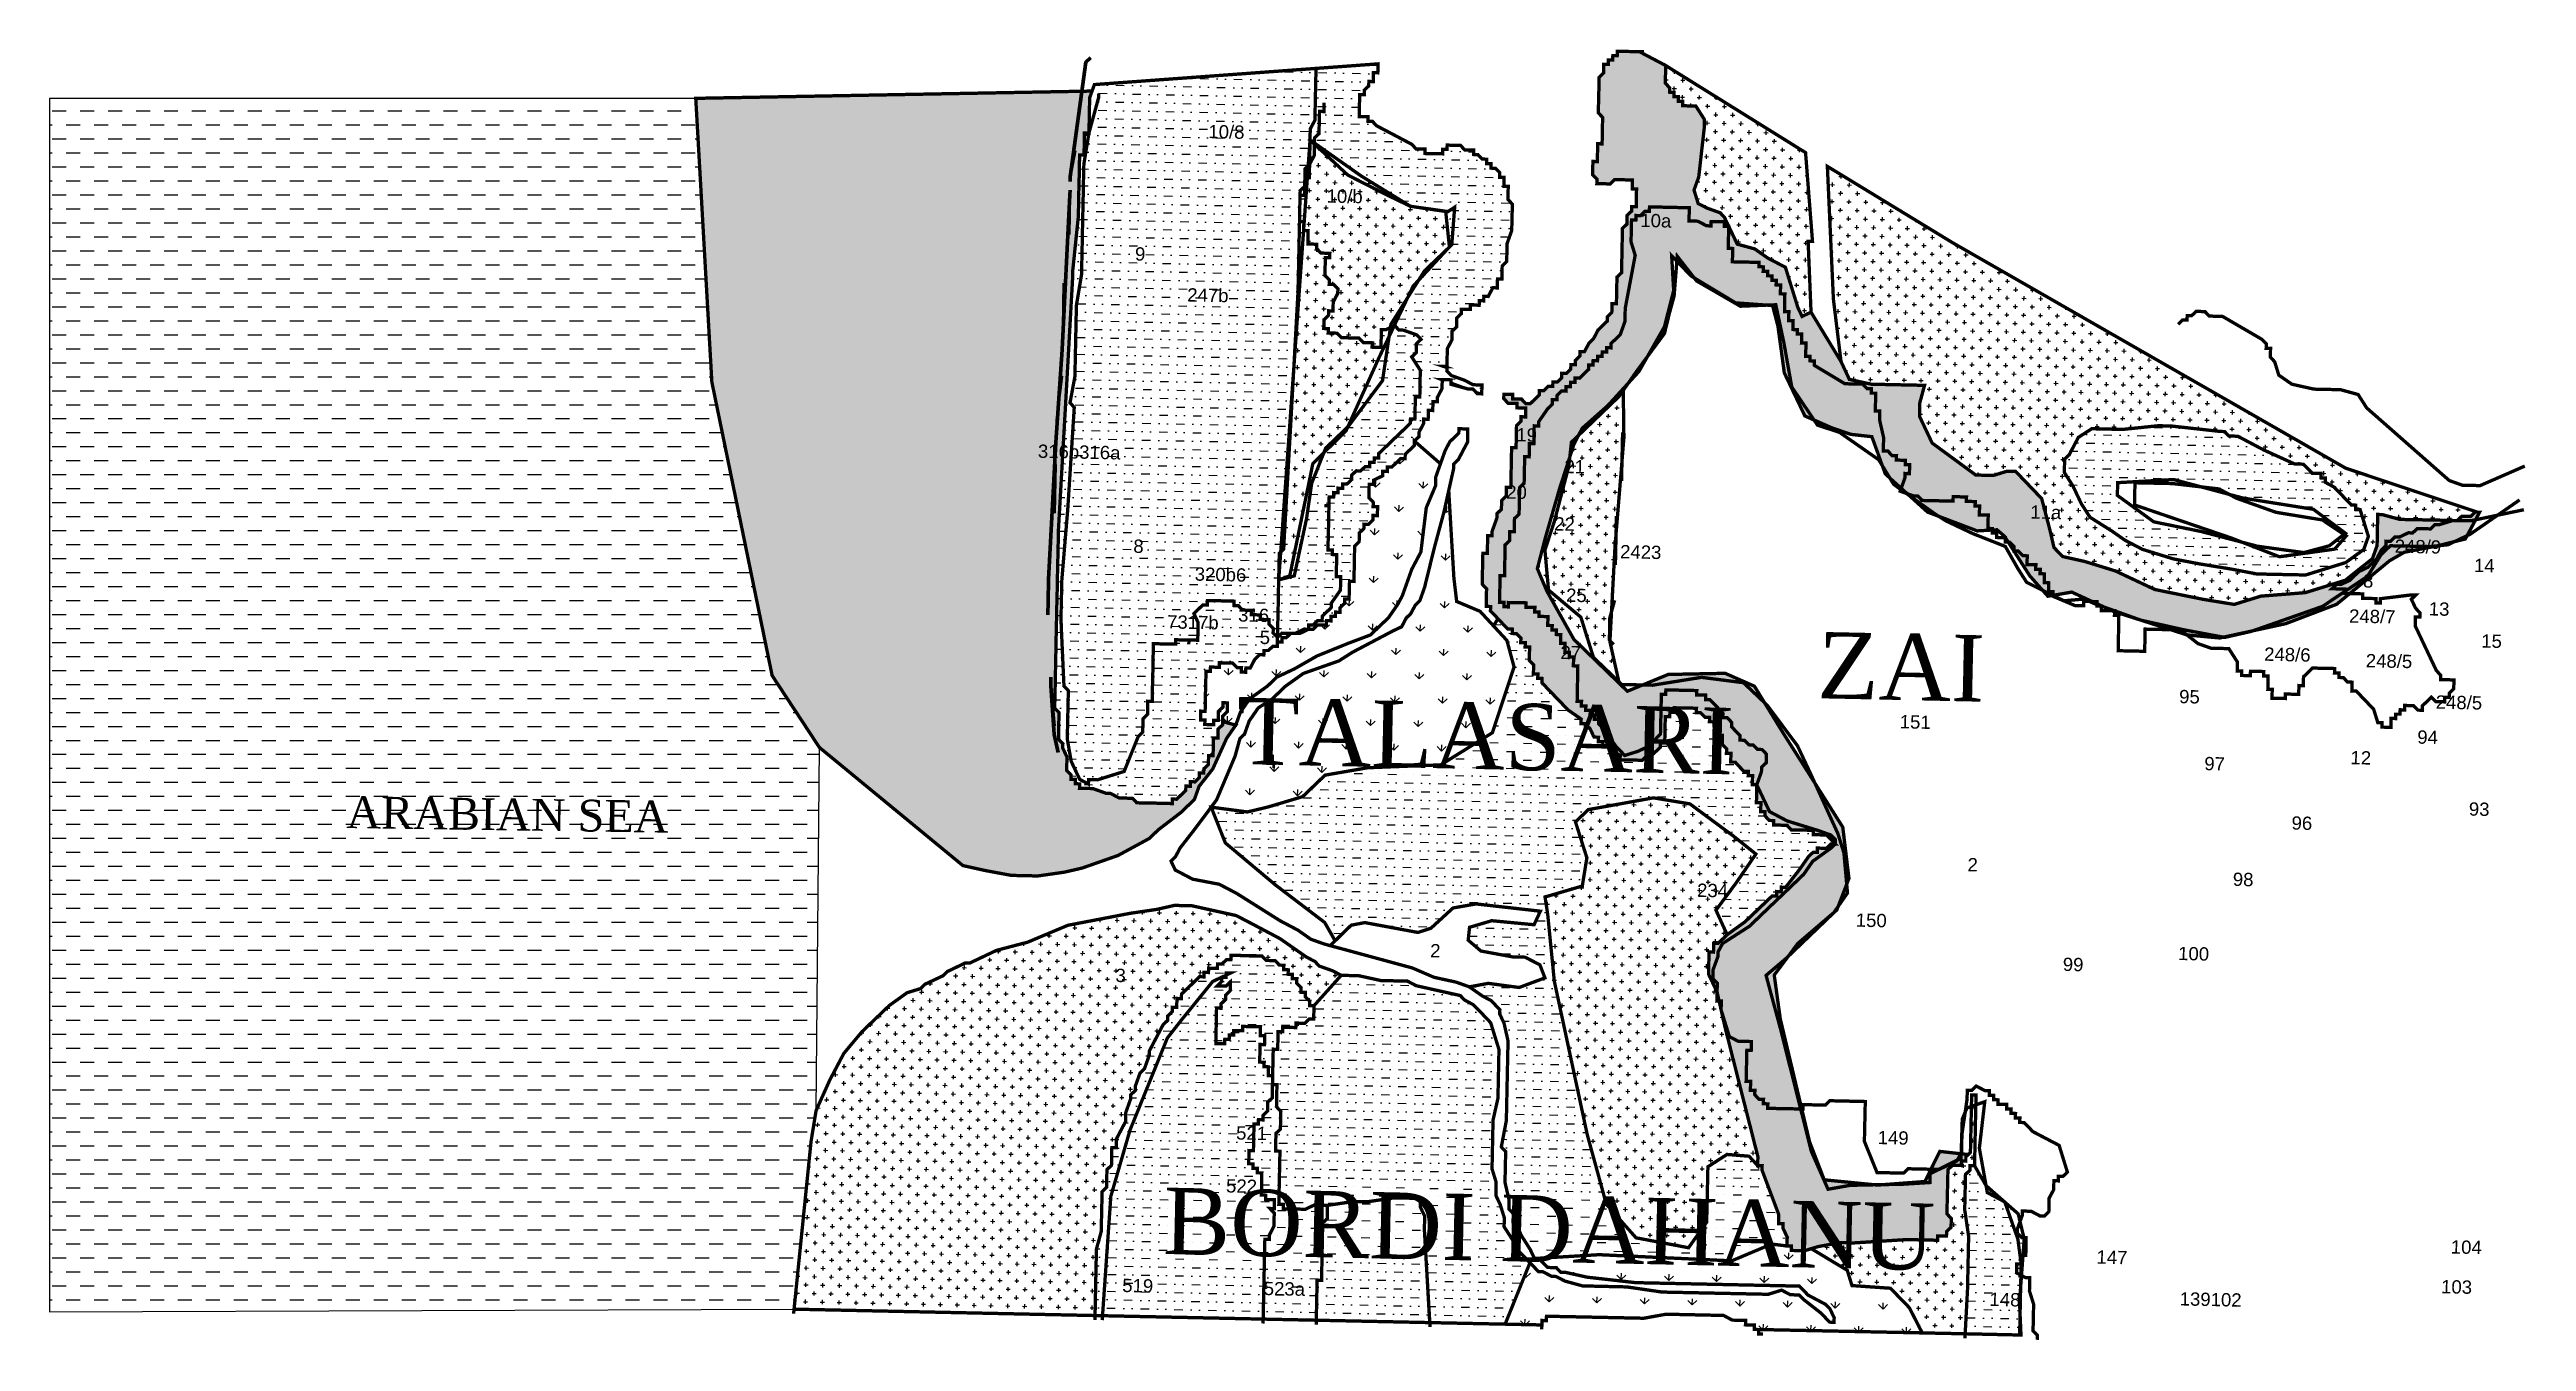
# Model space of a CAD drawing. Header units: metres. Extents: x 262573 to 264787, y 2226900 to 2228055.
import ezdxf

# ---------------------------------------------------------------- set-up
doc = ezdxf.new("R2010")
doc.units = ezdxf.units.M
doc.header["$MEASUREMENT"] = 0
for name, color, linetype, true_color in [('200M CRZ LINE', 7, 'Continuous', 0x96003b), ('500M CRZ LINE', 7, 'Continuous', 0xa73800), ('SEAWALL', 7, 'Continuous', 0xffffff)]:
    doc.layers.add(name, color=color, linetype=linetype, true_color=true_color)
for name, color, linetype in [('ARABIAN SEA', 140, 'Continuous'), ('CRZ LINE FOR RIVER OR CREEK', 84, 'Continuous'), ('HAZARDS LINE', 1, 'Continuous'), ('HIGH TIDE LINE', 6, 'Continuous'), ('INTERTIDAL ZONE', 5, 'Continuous'), ('LOW TIDE LINE', 5, 'Continuous'), ('MANGROOVES', 112, 'Continuous'), ('MUDFLATS', 40, 'Continuous'), ('NDZ-500M FROM CRZ', 2, 'Continuous'), ('SURVEY NO.', 7, 'Continuous'), ('VILLAGE NAME', 3, 'Continuous')]:
    doc.layers.add(name, color=color, linetype=linetype)
doc.styles.add('PDF Arial', font='arial.ttf')
doc.styles.get("Standard").update_dxf_attribs({"font": 'times.ttf'})
pattern_1 = [(88.7957, (245568.003, 2226553.552), (-20.8651, 21.761195), [5.65275, -36.982963]), (43.7957, (245568.003, 2226553.552), (-20.8651, 21.761195), [5.65275, -24.49525]), (133.7957, (245568.003, 2226553.552), (-21.761195, -20.8651), [5.65275, -24.49525])]
pattern_2 = [(358.7957, (245568.003, 2226553.552), (15.22908, 7.2185182), [7.5370005, -7.5370005, 0, -7.5370005, 0, -7.5370005])]
pattern_3 = [(358.7957, (245568.003, 2226553.552), (7.6937444, 7.376927), [3.7685, -11.305501]), (88.7957, (245569.847, 2226551.629), (-7.376927, 7.6937444), [3.7685, -11.305501])]

msp = doc.modelspace()

# ---------------------------------------------------------------- texts
at = {"insert": (262837.9, 2227358.7), "char_height": 28.484, "attachment_point": 7, "rotation": 359.1783}
msp.add_mtext('ARABIAN SEA', dxfattribs=at)
at = {"layer": 'SURVEY NO.', "attachment_point": 7, "rotation": 358.7957, "style": 'PDF Arial'}
for s, insert, char_height in [('10/8', (263608.6, 2227975.6), 11.87), ('10/b', (263714.3, 2227918), 11.87), ('10a', (263994.8, 2227896.2), 11.87), ('9', (263543, 2227866.2), 11.9), ('247b', (263589.7, 2227829.6), 11.87), ('19', (263883.9, 2227704.6), 11.87), ('316b316a', (263456.2, 2227689.9), 11.87), ('21', (263926.8, 2227676.4), 11.87), ('20', (263874.9, 2227653.4), 11.87), ('22', (263917.8, 2227625.1), 11.87), ('11a', (264343.4, 2227635.6), 11.87), ('8', (263541.5, 2227605), 11.9), ('248/9', (264669.2, 2227605), 11.87), ('2423', (263976.7, 2227600.1), 11.87), ('14', (264740.1, 2227588), 11.87), ('320b6', (263596.4, 2227580.1), 11.87), ('25', (263928.4, 2227561.2), 11.87), ('8', (264640.9, 2227574), 11.9), ('7317b', (263571.7, 2227537.4), 11.87), ('316', (263635.2, 2227543.6), 11.87), ('248/7', (264628.4, 2227542.6), 11.87), ('13', (264699.7, 2227549), 11.87), ('5', (263654.5, 2227523.5), 11.9), ('15', (264746.6, 2227520.3), 11.87), ('27', (263923.3, 2227510.2), 11.87), ('248/6', (264552.5, 2227508.5), 11.87), ('248/5', (264643.4, 2227502.7), 11.87), ('95', (264476.5, 2227470.6), 11.87), ('151', (264226.7, 2227448.1), 11.87), ('248/5', (264705.9, 2227465.7), 11.87), ('94', (264689.4, 2227434.4), 11.87), ('4', (263660.1, 2227412.9), 11.9), ('97', (264499, 2227410.7), 11.87), ('12', (264629.7, 2227416.2), 11.87), ('93', (264735.5, 2227370.1), 11.87), ('96', (264577, 2227357.6), 11.87), ('2', (264287.3, 2227320.5), 11.9), ('234', (264045.5, 2227297.5), 11.87), ('98', (264524.5, 2227307.3), 11.87), ('150', (264187.4, 2227270.8), 11.87), ('2', (263806.9, 2227243.6), 11.9), ('99', (264372.5, 2227231.3), 11.87), ('100', (264475.6, 2227241), 11.87), ('3', (263525.5, 2227221.4), 11.9), ('521', (263633.4, 2227080.6), 11.87), ('149', (264207, 2227076.5), 11.87), ('522', (263624.4, 2227033.3), 11.87), ('147', (264402.6, 2226969.8), 11.87), ('104', (264719.4, 2226978.7), 11.87), ('519', (263531.6, 2226944.3), 11.87), ('523a', (263658.1, 2226941.6), 11.87), ('103', (264710.7, 2226943.2), 11.87), ('148', (264306.9, 2226931.9), 11.87), ('139102', (264477, 2226932.3), 11.87)]:
    msp.add_mtext(s, dxfattribs=dict(at, insert=insert, char_height=char_height))
at = {"layer": 'VILLAGE NAME', "attachment_point": 7, "rotation": 358.7957}
for s, insert, char_height in [(' ZAI', (264130.4, 2227475.6), 59.35), ('TALASARI', (263634.5, 2227415.5), 59.35), ('BORDI DAHANU', (263567.9, 2226977.6), 59.346)]:
    msp.add_mtext(s, dxfattribs=dict(at, insert=insert, char_height=char_height))

# ---------------------------------------------------------------- hatches: boundary and pattern name
at = {"layer": 'ARABIAN SEA'}
h = msp.add_hatch(dxfattribs=at)
h.set_pattern_fill('DASH', color=256, scale=100)
h.paths.add_polyline_path([(263164.8, 2227757.8), (263150.4, 2228011.3), (262572.7, 2228011.3), (262572.7, 2226926.7), (263238.3, 2226929.1), (263243.5, 2226980.4), (263253.5, 2227079.1), (263258, 2227106.7), (263260.9, 2227431.2), (263218.7, 2227495.4)])
h.paths.add_polyline_path([(262830.2, 2227343.2), (263126, 2227339), (263126.8, 2227399.8), (262831.1, 2227404)], flags=24)
at = {"layer": 'INTERTIDAL ZONE'}
h = msp.add_hatch(dxfattribs=at)
h.set_pattern_fill('CROSS', color=256, scale=1.186929, angle=-1.2043)
h.set_pattern_definition(pattern_3)
h.paths.add_polyline_path([(264142.6, 2227962.8), (264017.6, 2228040.6), (264017.5, 2228036.7), (264017.4, 2228032.7), (264017.3, 2228028.7), (264017.3, 2228024.8), (264021.1, 2228020.7), (264021, 2228016.8), (264025, 2228016.7), (264024.9, 2228012.8), (264028.9, 2228012.7), (264028.8, 2228008.7), (264032.7, 2228008.6), (264032.7, 2228004.7), (264036.6, 2228004.6), (264040.6, 2228004.5), (264044.5, 2228004.4), (264052.2, 2227992.4), (264052, 2227984.5), (264047.1, 2227941), (264042.9, 2227929.3), (264046.6, 2227917.3), (264054.5, 2227913.2), (264066.3, 2227909), (264070.1, 2227904.9), (264073.9, 2227897), (264077.7, 2227889), (264081.5, 2227881), (264097.2, 2227876.7), (264108.9, 2227868.5), (264124.6, 2227860.3), (264128.3, 2227848.3), (264132, 2227836.4), (264135.7, 2227824.4), (264139.5, 2227816.4), (264147.5, 2227820.2), (264144.9, 2227883.6), (264148.8, 2227883.5)])
h = msp.add_hatch(dxfattribs=at)
h.set_pattern_fill('CROSS', color=256, scale=1.186929, angle=-1.2043)
h.set_pattern_definition(pattern_3)
h.paths.add_polyline_path([(263487.3, 2227849.9), (263487.4, 2227853.9), (263487.5, 2227857.8), (263492.4, 2227905.2), (263492.6, 2227913.1), (263492.7, 2227917.1), (263492.8, 2227925), (263492.9, 2227929), (263493, 2227932.9), (263493.1, 2227936.9), (263493.2, 2227940.8), (263493.4, 2227952.7), (263493.5, 2227956.6), (263493.6, 2227960.6), (263497.5, 2227960.5), (263497.6, 2227964.5), (263497.7, 2227968.4), (263497.8, 2227972.4), (263497.9, 2227976.3), (263497.9, 2227980.3), (263501.9, 2227980.2), (263502, 2227984.2), (263502.1, 2227988.1), (263502.2, 2227992.1), (263502.4, 2228003.9), (263502.5, 2228007.9), (263502.6, 2228011.9), (263504.7, 2228017.8), (263150.4, 2228011.3), (263164.8, 2227757.8), (263218.7, 2227495.4), (263260.9, 2227431.2), (263389.2, 2227325.6), (263408.9, 2227321.2), (263432.6, 2227316.8), (263456.3, 2227316.3), (263480.1, 2227319.7), (263496, 2227323.4), (263527.9, 2227334.6), (263555.9, 2227349.8), (263564, 2227357.6), (263584.1, 2227373), (263596.2, 2227384.6), (263600.4, 2227396.4), (263612.6, 2227411.9), (263625.1, 2227439.4), (263633.2, 2227451.1), (263621.4, 2227454.3), (263621.4, 2227451.3), (263617.3, 2227447.5), (263617.2, 2227443.5), (263617.2, 2227439.6), (263613.2, 2227439.6), (263613.1, 2227435.7), (263613, 2227431.7), (263613, 2227427.8), (263612.9, 2227423.8), (263608.9, 2227423.9), (263608.8, 2227419.9), (263608.8, 2227416), (263604.7, 2227412.1), (263604.6, 2227408.2), (263600.7, 2227408.2), (263600.6, 2227404.3), (263596.6, 2227400.4), (263592.6, 2227400.5), (263592.5, 2227396.5), (263588.6, 2227396.6), (263588.5, 2227392.7), (263584.4, 2227388.8), (263580.4, 2227384.9), (263576.4, 2227385), (263576.4, 2227381), (263572.4, 2227381.1), (263568.5, 2227381.2), (263564.5, 2227381.3), (263560.5, 2227381.4), (263556.6, 2227381.5), (263552.6, 2227381.5), (263548.7, 2227381.6), (263544.7, 2227381.7), (263540.8, 2227385.7), (263536.9, 2227385.8), (263529, 2227386), (263521.2, 2227390.1), (263517.2, 2227390.2), (263505.4, 2227394.4), (263501.5, 2227394.5), (263497.5, 2227394.6), (263493.5, 2227394.7), (263493.6, 2227398.6), (263489.7, 2227398.7), (263489.8, 2227402.7), (263485.8, 2227402.7), (263485.9, 2227406.7), (263482, 2227410.7), (263482.1, 2227414.7), (263482.2, 2227418.6), (263482.3, 2227422.6), (263478.5, 2227430.6), (263478.6, 2227434.5), (263474.7, 2227438.6), (263474.8, 2227442.5), (263474.9, 2227446.5), (263474.9, 2227450.5), (263475.1, 2227458.4), (263475.2, 2227462.3), (263471.3, 2227466.4), (263471.4, 2227470.3), (263471.5, 2227474.3), (263471.6, 2227478.2), (263472, 2227498), (263472.1, 2227505.9), (263472.5, 2227521.7), (263472.6, 2227529.7), (263472.7, 2227533.6), (263472.8, 2227537.6), (263473.1, 2227553.4), (263473.2, 2227557.3), (263473.3, 2227561.3), (263473.4, 2227565.3), (263473.6, 2227573.2), (263473.6, 2227577.1), (263473.7, 2227581.1), (263474.5, 2227616.7), (263474.6, 2227620.6), (263474.6, 2227624.6), (263480.9, 2227735.3)])
h = msp.add_hatch(dxfattribs=at)
h.set_pattern_fill('CROSS', color=256, scale=1.186929, angle=-1.2043)
h.set_pattern_definition(pattern_3)
h.paths.add_polyline_path([(264274, 2227882.3), (264162.1, 2227950.5), (264167.5, 2227831.7), (264174.3, 2227776.1), (264181.8, 2227760.1), (264201.5, 2227755.8), (264249, 2227754.8), (264244.7, 2227739), (264244.5, 2227727.1), (264255.8, 2227703.2), (264294.8, 2227674.6), (264310.6, 2227674.3), (264322.6, 2227678), (264330.5, 2227677.8), (264342.1, 2227665.7), (264353.7, 2227653.6), (264361, 2227625.8), (264364.7, 2227609.8), (264372.4, 2227601.8), (264392.1, 2227597.4), (264419.6, 2227588.9), (264454.9, 2227572.3), (264498.2, 2227563.5), (264525.8, 2227559), (264537.8, 2227562.7), (264549.7, 2227566.4), (264589.4, 2227569.5), (264625.2, 2227580.6), (264649.4, 2227599.9), (264653.6, 2227611.7), (264654.1, 2227639.4), (264658.1, 2227639.3), (264673.8, 2227635), (264677.8, 2227634.9), (264681.7, 2227634.8), (264685.7, 2227634.8), (264697.6, 2227634.5), (264701.5, 2227634.4), (264705.5, 2227634.3), (264709.4, 2227634.3), (264717.3, 2227634.1), (264721.3, 2227634), (264725.3, 2227633.9), (264729.3, 2227637.8), (264733.2, 2227637.7), (264737.2, 2227637.6), (264741.7, 2227642), (264625.6, 2227680.7)])
h.paths.add_polyline_path([(264386.5, 2227708.3), (264398.5, 2227716), (264426.2, 2227715.4), (264458, 2227718.7), (264469.8, 2227718.4), (264513.2, 2227713.6), (264517.2, 2227713.5), (264521.1, 2227709.5), (264525, 2227709.4), (264529, 2227709.3), (264552.5, 2227696.9), (264579.9, 2227684.5), (264583.9, 2227684.4), (264587.8, 2227684.3), (264591.7, 2227680.3), (264595.6, 2227676.2), (264599.5, 2227676.1), (264603.5, 2227676.1), (264603.4, 2227672.1), (264607.3, 2227672), (264607.3, 2227668.1), (264615.1, 2227663.9), (264619, 2227659.9), (264622.8, 2227655.9), (264626.7, 2227651.8), (264630.6, 2227647.8), (264634.5, 2227647.7), (264634.4, 2227643.8), (264638.4, 2227643.7), (264645.8, 2227619.8), (264641.6, 2227608), (264625.5, 2227596.4), (264589.7, 2227585.3), (264546.2, 2227586.2), (264522.5, 2227590.7), (264494.9, 2227595.2), (264471.3, 2227599.7), (264443.8, 2227608.2), (264428.1, 2227616.4), (264416.4, 2227624.6), (264396.9, 2227636.9), (264389.2, 2227648.9), (264381.6, 2227664.9), (264374, 2227676.9), (264374.2, 2227688.8), (264378.3, 2227692.7), (264382.4, 2227700.5)], flags=16)
h.paths.add_polyline_path([(264421.6, 2227667.8), (264471.7, 2227670.6), (264533.9, 2227654), (264596.6, 2227644), (264625.3, 2227622.6), (264610.9, 2227611.4), (264588.2, 2227605.3), (264546.6, 2227611), (264496.1, 2227624.2), (264453.9, 2227632.8), (264421.4, 2227656.4)], flags=0)
h = msp.add_hatch(dxfattribs=at)
h.set_pattern_fill('CROSS', color=256, scale=1.186929, angle=-1.2043)
h.set_pattern_definition(pattern_3)
h.paths.add_polyline_path([(264055.9, 2227228.5), (264056.3, 2227248.3), (264060.3, 2227248.2), (264060.4, 2227256.1), (264064.4, 2227256), (264072.5, 2227263.8), (264062.5, 2227285.7), (264080.9, 2227310.6), (264098.2, 2227335.9), (264078.7, 2227351.5), (264039.2, 2227380.7), (264006.6, 2227386.1), (263948.4, 2227375.6), (263936.9, 2227364.6), (263947.1, 2227332.5), (263943, 2227307.3), (263909.7, 2227297.5), (263912.1, 2227281.8), (263918, 2227222.2), (263947.5, 2227084.8), (263964.5, 2227022.9), (263991, 2226992.9), (264038, 2226984), (264054.2, 2227006.9), (264055.3, 2227056.4), (264072.4, 2227067.4), (264092.1, 2227065.8), (264099.8, 2227057.4), (264100, 2227065.3), (264070.7, 2227180.7), (264063.5, 2227212.5)])
h = msp.add_hatch(dxfattribs=at)
h.set_pattern_fill('CROSS', color=256, scale=1.186929, angle=-1.2043)
h.set_pattern_definition(pattern_3)
h.paths.add_polyline_path([(263534.9, 2227104.9), (263539.1, 2227116.7), (263539.2, 2227120.6), (263543.3, 2227124.5), (263543.4, 2227128.4), (263547.6, 2227140.2), (263551.6, 2227144.1), (263555.8, 2227155.9), (263555.9, 2227159.8), (263564.1, 2227175.5), (263568.2, 2227183.3), (263572.3, 2227187.2), (263572.4, 2227191.2), (263576.4, 2227195), (263576.5, 2227199), (263580.4, 2227198.9), (263580.6, 2227206.8), (263584.6, 2227206.7), (263584.7, 2227210.7), (263592.7, 2227218.4), (263596.8, 2227222.3), (263600.8, 2227226.2), (263604.8, 2227226.1), (263604.8, 2227230.1), (263608.8, 2227230), (263608.9, 2227233.9), (263616.8, 2227233.8), (263616.9, 2227237.7), (263620.8, 2227237.6), (263624.9, 2227241.5), (263628.8, 2227241.4), (263628.9, 2227245.4), (263656.6, 2227244.8), (263660.5, 2227240.8), (263668.4, 2227240.6), (263672.2, 2227236.6), (263676.2, 2227236.5), (263676.1, 2227232.5), (263680.1, 2227232.4), (263680, 2227228.5), (263683.9, 2227228.4), (263683.9, 2227224.4), (263687.8, 2227224.4), (263687.7, 2227220.4), (263691.6, 2227216.4), (263691.5, 2227212.4), (263695.5, 2227212.3), (263695.4, 2227208.4), (263699.3, 2227204.3), (263699.2, 2227200.4), (263703.1, 2227200.3), (263727.5, 2227227.5), (263719.6, 2227231.6), (263707.8, 2227235.8), (263704, 2227239.8), (263696.1, 2227244), (263672.7, 2227260.3), (263649.3, 2227272.7), (263633.6, 2227280.9), (263594.2, 2227289.6), (263578.4, 2227290), (263562.5, 2227286.4), (263538.7, 2227282.9), (263483.1, 2227272.2), (263447.1, 2227257.1), (263419.3, 2227249.8), (263395.3, 2227238.4), (263391.3, 2227238.5), (263375.4, 2227230.9), (263371.3, 2227227), (263355.3, 2227219.5), (263351.3, 2227215.6), (263339.3, 2227211.9), (263323.3, 2227200.4), (263315.2, 2227192.6), (263299, 2227177.1), (263282.8, 2227157.7), (263270.4, 2227134.2), (263258, 2227106.7), (263253.5, 2227079.1), (263243.5, 2226980.4), (263238.3, 2226929.1), (263507.4, 2226923.4), (263508.6, 2226982.7), (263512.9, 2226998.5), (263513.7, 2227034.1), (263517.7, 2227038), (263518, 2227053.8), (263522.1, 2227057.7), (263522.4, 2227073.5), (263526.4, 2227073.4), (263526.5, 2227081.3), (263534.8, 2227097)])
h = msp.add_hatch(dxfattribs=at)
h.set_pattern_fill('CROSS', color=256, scale=1.186929, angle=-1.2043)
h.set_pattern_definition(pattern_3)
h.paths.add_polyline_path([(264288.4, 2226994.1), (264284.9, 2227017.9), (264285.6, 2227049.5), (264289.6, 2227053.4), (264289.7, 2227057.4), (264293.7, 2227057.3), (264295, 2227120.6), (264291.1, 2227120.6), (264290, 2227069.2), (264285.9, 2227065.3), (264285.9, 2227061.4), (264281.9, 2227061.5), (264281.8, 2227057.5), (264273.9, 2227057.7), (264269.9, 2227053.8), (264269, 2227014.3), (264272.9, 2227010.2), (264272.7, 2227002.3), (264268.7, 2226998.4), (264268.6, 2226994.5), (264260.7, 2226994.6), (264260.6, 2226990.7), (264232.9, 2226991.3), (264185.4, 2226988.3), (264173.5, 2226988.6), (264153.7, 2226985), (264147.7, 2226983.2), (264179.9, 2226963.8), (264184.1, 2226950.2), (264218.5, 2226947.8), (264235.4, 2226930.4), (264246.9, 2226907.9), (264285.3, 2226907.1), (264287.4, 2226946.6)])
at = {"layer": 'MANGROOVES'}
h = msp.add_hatch(dxfattribs=at)
h.set_pattern_fill('GRASS', color=256, scale=1.186929, angle=-1.2043)
h.set_pattern_definition(pattern_1)
h.paths.add_polyline_path([(263803.5, 2227645.4), (263811.8, 2227665), (263812, 2227672.9), (263816.2, 2227684.7), (263792.9, 2227705), (263792.8, 2227701), (263788.8, 2227697.1), (263784.7, 2227693.3), (263784.6, 2227689.3), (263780.7, 2227689.4), (263776.7, 2227685.5), (263772.6, 2227681.7), (263768.7, 2227681.7), (263768.6, 2227677.8), (263764.6, 2227677.9), (263764.5, 2227673.9), (263756.5, 2227670.1), (263756.5, 2227666.2), (263752.5, 2227666.2), (263752.4, 2227662.3), (263752.3, 2227658.3), (263752.3, 2227654.4), (263756.1, 2227650.3), (263756, 2227646.4), (263760, 2227646.3), (263759.9, 2227642.3), (263759.8, 2227638.4), (263755.9, 2227638.5), (263755.8, 2227634.5), (263751.8, 2227630.6), (263747.8, 2227630.7), (263747.7, 2227626.8), (263743.7, 2227622.9), (263743.6, 2227618.9), (263743.5, 2227615), (263739.5, 2227611.1), (263739.4, 2227607.2), (263739.3, 2227603.2), (263739.2, 2227599.2), (263739.1, 2227595.3), (263739.1, 2227591.3), (263739, 2227587.4), (263738.9, 2227583.4), (263738.8, 2227579.5), (263734.9, 2227579.6), (263734.8, 2227575.6), (263734.7, 2227571.6), (263734.6, 2227567.7), (263734.5, 2227563.7), (263730.6, 2227563.8), (263730.5, 2227559.9), (263726.4, 2227556), (263726.4, 2227552), (263722.4, 2227552.1), (263722.3, 2227548.2), (263718.4, 2227548.2), (263718.3, 2227544.3), (263714.3, 2227544.4), (263714.2, 2227540.4), (263710.3, 2227540.5), (263706.3, 2227540.6), (263702.3, 2227536.7), (263698.3, 2227536.8), (263694.4, 2227536.9), (263686.4, 2227533.1), (263682.4, 2227533.2), (263678.4, 2227529.3), (263674.4, 2227529.4), (263674.4, 2227525.4), (263670.4, 2227525.5), (263670.3, 2227521.5), (263666.4, 2227521.6), (263662.3, 2227517.8), (263658.4, 2227517.8), (263658.3, 2227513.9), (263654.3, 2227514), (263650.3, 2227510.1), (263646.2, 2227502.3), (263642.2, 2227502.3), (263642.1, 2227498.4), (263638.2, 2227498.5), (263638.3, 2227502.4), (263634.3, 2227502.5), (263630.4, 2227506.6), (263626.5, 2227506.6), (263622.5, 2227506.7), (263618.6, 2227506.8), (263618.5, 2227502.8), (263614.5, 2227502.9), (263610.6, 2227503), (263610.5, 2227499.1), (263606.5, 2227499.1), (263606.5, 2227495.2), (263606.4, 2227491.2), (263606.3, 2227487.3), (263606.2, 2227483.3), (263606.1, 2227479.4), (263606, 2227475.4), (263606, 2227471.4), (263605.9, 2227467.5), (263605.8, 2227463.5), (263601.8, 2227463.6), (263601.8, 2227459.7), (263601.7, 2227455.7), (263605.6, 2227455.6), (263605.5, 2227451.7), (263609.5, 2227451.6), (263613.5, 2227451.5), (263613.5, 2227455.5), (263617.5, 2227455.4), (263617.6, 2227459.3), (263617.7, 2227463.3), (263621.7, 2227467.2), (263621.8, 2227471.1), (263625.7, 2227471), (263625.7, 2227467.1), (263625.6, 2227463.1), (263621.5, 2227459.2), (263621.4, 2227454.3), (263633.2, 2227451.1), (263637.4, 2227462.9), (263640.2, 2227466.8), (263637.5, 2227466.8), (263637.7, 2227474.7), (263645.6, 2227474.6), (263661.7, 2227486.1), (263669.7, 2227493.9), (263685.7, 2227501.4), (263705.8, 2227512.9), (263733.7, 2227524.2), (263753.6, 2227531.7), (263761.7, 2227539.4), (263769.8, 2227547.2), (263777.9, 2227558.9), (263782.1, 2227566.7), (263790.5, 2227590.3), (263798.7, 2227605.9)])
h = msp.add_hatch(dxfattribs=at)
h.set_pattern_fill('GRASS', color=256, scale=1.186929, angle=-1.2043)
h.set_pattern_definition(pattern_1)
h.paths.add_polyline_path([(263882, 2227503.1), (263875.6, 2227526.8), (263863.6, 2227539.8), (263851.6, 2227552.8), (263830.7, 2227561.6), (263828.2, 2227582.7), (263826, 2227619.6), (263823.6, 2227660.8), (263819.2, 2227641.1), (263810.7, 2227609.6), (263802, 2227574.2), (263797.8, 2227562.4), (263793.8, 2227558.5), (263789.6, 2227550.7), (263785.6, 2227546.8), (263781.5, 2227539), (263773.5, 2227535.2), (263737.5, 2227516.2), (263725.4, 2227508.5), (263693.6, 2227497.3), (263677.5, 2227485.8), (263669.4, 2227478), (263665.4, 2227474.2), (263653.3, 2227466.5), (263645.2, 2227454.8), (263641, 2227443), (263636.9, 2227439.1), (263632.6, 2227423.4), (263616, 2227384.2), (263611.2, 2227377.8), (263643.6, 2227373.5), (263662.3, 2227378), (263693, 2227387.2), (263713, 2227406.4), (263751.1, 2227413), (263816.5, 2227415.6), (263862.6, 2227444.3)])
h = msp.add_hatch(dxfattribs=at)
h.set_pattern_fill('GRASS', color=256, scale=1.186929, angle=-1.2043)
h.set_pattern_definition(pattern_1)
h.paths.add_polyline_path([(264179.9, 2226963.8), (264147.7, 2226983.2), (264141.7, 2226981.3), (264129.9, 2226981.6), (264129.9, 2226985.5), (264126, 2226985.6), (264112.2, 2226987.3), (264076.6, 2226972.3), (263958.1, 2226977.8), (263904, 2226974.6), (263908, 2226970.4), (263911.9, 2226966.4), (263919.8, 2226966.2), (263923.7, 2226962.1), (263927.6, 2226962.1), (263947.3, 2226957.7), (263990.8, 2226952.8), (264137.1, 2226949.7), (264144.8, 2226941.7), (264160.5, 2226933.4), (264164.4, 2226929.4), (264168.2, 2226921.4), (264168.1, 2226917.4), (264164.1, 2226917.5), (264156.4, 2226925.6), (264140.8, 2226937.8), (264136.9, 2226941.8), (264129, 2226942), (264121.2, 2226946.1), (264109.2, 2226942.4), (264014.3, 2226944.4), (263982.8, 2226949), (263943.2, 2226949.9), (263927.5, 2226954.2), (263919.6, 2226958.3), (263915.7, 2226958.4), (263907.9, 2226962.5), (263903.9, 2226962.6), (263896.2, 2226970.6), (263874, 2226915.7), (263906.9, 2226915), (263906.9, 2226919), (263910.9, 2226918.9), (263911, 2226922.8), (263998, 2226921), (264017.9, 2226924.6), (264069.3, 2226923.5), (264077.1, 2226919.3), (264089, 2226919.1), (264088.9, 2226915.1), (264096.8, 2226915), (264096.7, 2226911), (264246.9, 2226907.9), (264235.4, 2226930.4), (264218.5, 2226947.8), (264184.1, 2226950.2)])
at = {"layer": 'MUDFLATS'}
h = msp.add_hatch(dxfattribs=at)
h.set_pattern_fill('MUDST', color=256, scale=1.186929, angle=-1.2043)
h.set_pattern_definition(pattern_2)
h.paths.add_polyline_path([(263867.2, 2227849.8), (263871.1, 2227849.8), (263871.2, 2227853.7), (263871.3, 2227857.7), (263871.4, 2227861.6), (263875.4, 2227865.5), (263875.5, 2227869.5), (263875.6, 2227873.4), (263875.7, 2227881.3), (263879.9, 2227893.1), (263880, 2227897.1), (263880.1, 2227901), (263880.2, 2227905), (263880.3, 2227908.9), (263880.4, 2227912.9), (263880.4, 2227916.8), (263876.6, 2227920.9), (263876.7, 2227928.8), (263876.8, 2227932.8), (263872.9, 2227932.8), (263872.9, 2227936.8), (263873, 2227940.7), (263869.1, 2227940.8), (263869.2, 2227944.8), (263865.3, 2227948.8), (263861.3, 2227948.9), (263861.4, 2227952.9), (263857.5, 2227953), (263857.5, 2227956.9), (263853.6, 2227957), (263849.7, 2227961), (263845.8, 2227961.1), (263845.8, 2227965.1), (263841.9, 2227965.2), (263837.9, 2227965.2), (263834.1, 2227969.3), (263830.1, 2227969.4), (263826.2, 2227969.4), (263822.2, 2227969.5), (263822.1, 2227965.6), (263818.2, 2227965.6), (263818.1, 2227961.7), (263814.1, 2227961.8), (263810.2, 2227961.9), (263806.2, 2227961.9), (263802.3, 2227962), (263802.3, 2227966), (263794.4, 2227966.1), (263790.6, 2227970.2), (263767.1, 2227982.6), (263759.2, 2227986.7), (263755.4, 2227990.7), (263751.4, 2227990.8), (263751.5, 2227994.8), (263747.5, 2227994.8), (263743.6, 2227994.9), (263743.7, 2227998.9), (263743.8, 2228002.8), (263743.8, 2228006.8), (263743.9, 2228010.7), (263744, 2228014.7), (263748, 2228014.6), (263748, 2228018.6), (263752.1, 2228022.4), (263752.2, 2228026.4), (263756.1, 2228026.3), (263756.2, 2228030.3), (263756.3, 2228034.2), (263760.2, 2228034.1), (263760.3, 2228038.1), (263760.4, 2228042.1), (263506.8, 2228023.6), (263502.6, 2228011.9), (263502.5, 2228007.9), (263502.4, 2228003.9), (263502.2, 2227992.1), (263502.1, 2227988.1), (263502, 2227984.2), (263501.9, 2227980.2), (263497.9, 2227980.3), (263497.9, 2227976.3), (263497.8, 2227972.4), (263497.7, 2227968.4), (263497.6, 2227964.5), (263497.5, 2227960.5), (263493.6, 2227960.6), (263493.5, 2227956.6), (263493.4, 2227952.7), (263493.2, 2227940.8), (263493.1, 2227936.9), (263493, 2227932.9), (263492.9, 2227929), (263492.8, 2227925), (263492.7, 2227917.1), (263492.6, 2227913.1), (263492.4, 2227905.2), (263487.5, 2227857.8), (263487.4, 2227853.9), (263487.3, 2227849.9), (263480.9, 2227735.3), (263474.6, 2227624.6), (263474.6, 2227620.6), (263474.5, 2227616.7), (263473.7, 2227581.1), (263473.6, 2227577.1), (263473.6, 2227573.2), (263473.4, 2227565.3), (263473.3, 2227561.3), (263473.2, 2227557.3), (263473.1, 2227553.4), (263472.8, 2227537.6), (263472.7, 2227533.6), (263472.6, 2227529.7), (263472.5, 2227521.7), (263472.1, 2227505.9), (263472, 2227498), (263471.6, 2227478.2), (263471.5, 2227474.3), (263471.4, 2227470.3), (263471.3, 2227466.4), (263475.2, 2227462.3), (263475.1, 2227458.4), (263474.9, 2227450.5), (263474.9, 2227446.5), (263474.8, 2227442.5), (263474.7, 2227438.6), (263478.6, 2227434.5), (263478.5, 2227430.6), (263482.3, 2227422.6), (263482.2, 2227418.6), (263482.1, 2227414.7), (263482, 2227410.7), (263485.9, 2227406.7), (263485.8, 2227402.7), (263489.8, 2227402.7), (263489.7, 2227398.7), (263493.6, 2227398.6), (263493.5, 2227394.7), (263497.5, 2227394.6), (263501.5, 2227394.5), (263505.4, 2227394.4), (263517.2, 2227390.2), (263521.2, 2227390.1), (263529, 2227386), (263536.9, 2227385.8), (263540.8, 2227385.7), (263544.7, 2227381.7), (263548.7, 2227381.6), (263552.6, 2227381.5), (263556.6, 2227381.5), (263560.5, 2227381.4), (263564.5, 2227381.3), (263568.5, 2227381.2), (263572.4, 2227381.1), (263576.4, 2227381), (263576.4, 2227385), (263580.4, 2227384.9), (263584.4, 2227388.8), (263588.5, 2227392.7), (263588.6, 2227396.6), (263592.5, 2227396.5), (263592.6, 2227400.5), (263596.6, 2227400.4), (263600.6, 2227404.3), (263600.7, 2227408.2), (263604.6, 2227408.2), (263604.7, 2227412.1), (263608.8, 2227416), (263608.8, 2227419.9), (263608.9, 2227423.9), (263612.9, 2227423.8), (263613, 2227427.8), (263613, 2227431.7), (263613.1, 2227435.7), (263613.2, 2227439.6), (263617.2, 2227439.6), (263617.2, 2227443.5), (263617.3, 2227447.5), (263621.4, 2227451.3), (263621.5, 2227459.2), (263625.6, 2227463.1), (263625.7, 2227467.1), (263625.7, 2227471), (263621.8, 2227471.1), (263621.7, 2227467.2), (263617.7, 2227463.3), (263617.6, 2227459.3), (263617.5, 2227455.4), (263613.5, 2227455.5), (263613.5, 2227451.5), (263609.5, 2227451.6), (263605.5, 2227451.7), (263605.6, 2227455.6), (263601.7, 2227455.7), (263601.8, 2227459.7), (263601.8, 2227463.6), (263605.8, 2227463.5), (263605.9, 2227467.5), (263606, 2227471.4), (263606, 2227475.4), (263606.1, 2227479.4), (263606.2, 2227483.3), (263606.3, 2227487.3), (263606.4, 2227491.2), (263606.5, 2227495.2), (263606.5, 2227499.1), (263610.5, 2227499.1), (263610.6, 2227503), (263614.5, 2227502.9), (263618.5, 2227502.8), (263618.6, 2227506.8), (263622.5, 2227506.7), (263626.5, 2227506.6), (263630.4, 2227506.6), (263634.3, 2227502.5), (263638.3, 2227502.4), (263638.2, 2227498.5), (263642.1, 2227498.4), (263642.2, 2227502.3), (263646.2, 2227502.3), (263650.3, 2227510.1), (263654.3, 2227514), (263658.3, 2227513.9), (263658.4, 2227517.8), (263662.3, 2227517.8), (263666.4, 2227521.6), (263670.3, 2227521.5), (263670.4, 2227525.5), (263674.4, 2227525.4), (263674.4, 2227529.4), (263678.4, 2227529.3), (263682.4, 2227533.2), (263686.4, 2227533.1), (263694.4, 2227536.9), (263698.3, 2227536.8), (263702.3, 2227536.7), (263706.3, 2227540.6), (263710.3, 2227540.5), (263714.2, 2227540.4), (263714.3, 2227544.4), (263718.3, 2227544.3), (263718.4, 2227548.2), (263722.3, 2227548.2), (263722.4, 2227552.1), (263726.4, 2227552), (263726.4, 2227556), (263730.5, 2227559.9), (263730.6, 2227563.8), (263734.5, 2227563.7), (263734.6, 2227567.7), (263734.7, 2227571.6), (263734.8, 2227575.6), (263734.9, 2227579.6), (263738.8, 2227579.5), (263738.9, 2227583.4), (263739, 2227587.4), (263739.1, 2227591.3), (263739.1, 2227595.3), (263739.2, 2227599.2), (263739.3, 2227603.2), (263739.4, 2227607.2), (263739.5, 2227611.1), (263743.5, 2227615), (263743.6, 2227618.9), (263743.7, 2227622.9), (263747.7, 2227626.8), (263747.8, 2227630.7), (263751.8, 2227630.6), (263755.8, 2227634.5), (263755.9, 2227638.5), (263759.8, 2227638.4), (263759.9, 2227642.3), (263760, 2227646.3), (263756, 2227646.4), (263756.1, 2227650.3), (263752.3, 2227654.4), (263752.3, 2227658.3), (263752.4, 2227662.3), (263752.5, 2227666.2), (263756.5, 2227666.2), (263756.5, 2227670.1), (263764.5, 2227673.9), (263764.6, 2227677.9), (263768.6, 2227677.8), (263768.7, 2227681.7), (263772.6, 2227681.7), (263776.7, 2227685.5), (263780.7, 2227689.4), (263784.6, 2227689.3), (263784.7, 2227693.3), (263788.8, 2227697.1), (263792.8, 2227701), (263792.9, 2227705), (263796.9, 2227708.8), (263797, 2227712.8), (263801.1, 2227720.6), (263801.2, 2227724.6), (263805.2, 2227724.5), (263805.3, 2227728.5), (263805.3, 2227732.4), (263809.3, 2227732.3), (263809.4, 2227736.3), (263809.5, 2227740.2), (263813.4, 2227740.2), (263813.5, 2227744.1), (263817.6, 2227751.9), (263817.7, 2227755.9), (263817.8, 2227759.7), (263817.3, 2227759.9), (263821.7, 2227759.8), (263825.7, 2227759.7), (263825.6, 2227756.8), (263836.1, 2227752.9), (263841.4, 2227751.4), (263845.3, 2227751.4), (263848.1, 2227748.4), (263851.2, 2227747.3), (263853.1, 2227747.2), (263853.2, 2227751.2), (263853.3, 2227755.2), (263849.3, 2227755.2), (263845.4, 2227755.3), (263837.6, 2227759.4), (263825.8, 2227763.6), (263821.9, 2227767.7), (263822, 2227770.7), (263819, 2227771.7), (263822, 2227771.6), (263822.1, 2227775.6), (263822.3, 2227787.5), (263826.4, 2227795.3), (263826.6, 2227803.2), (263830.7, 2227807.1), (263830.7, 2227811), (263830.8, 2227815), (263834.9, 2227818.9), (263834.9, 2227822.8), (263838.9, 2227822.7), (263842.8, 2227822.7), (263842.9, 2227826.6), (263846.9, 2227826.5), (263850.8, 2227826.4), (263850.9, 2227830.4), (263854.9, 2227830.3), (263855, 2227834.3), (263858.9, 2227834.2), (263863, 2227842), (263867, 2227841.9), (263867.1, 2227845.9)])
h.paths.add_polyline_path([(263699.6, 2227974.1), (263745.5, 2227941.8), (263789.4, 2227914.8), (263820.9, 2227910.2), (263824.2, 2227878.5), (263791.8, 2227843.5), (263761.2, 2227779.4), (263731.8, 2227714.2), (263702.1, 2227684.8), (263681.5, 2227584.6), (263671.6, 2227580.9)], flags=16)
h = msp.add_hatch(dxfattribs=at)
h.set_pattern_fill('MUDST', color=256, scale=1.186929, angle=-1.2043)
h.set_pattern_definition(pattern_2)
h.paths.add_polyline_path([(264052, 2227984.5), (264052.2, 2227992.4), (264044.5, 2228004.4), (264040.6, 2228004.5), (264036.6, 2228004.6), (264032.7, 2228004.7), (264032.7, 2228008.6), (264028.8, 2228008.7), (264028.9, 2228012.7), (264024.9, 2228012.8), (264025, 2228016.7), (264021, 2228016.8), (264021.1, 2228020.7), (264017.3, 2228024.8), (264017.3, 2228028.7), (264017.4, 2228032.7), (264017.5, 2228036.7), (264017.6, 2228040.6), (263994.1, 2228053), (263990.1, 2228053.1), (263982.2, 2228053.2), (263978.3, 2228053.3), (263974.3, 2228053.4), (263974.2, 2228049.4), (263970.3, 2228049.5), (263970.2, 2228045.6), (263966.2, 2228045.6), (263966.2, 2228041.7), (263962.2, 2228041.8), (263962.1, 2228037.8), (263962, 2228033.9), (263958, 2228030), (263957.9, 2228026), (263957.8, 2228022.1), (263957.8, 2228018.1), (263957.7, 2228014.2), (263957.6, 2228010.2), (263957.5, 2228006.3), (263957.3, 2227998.3), (263961.2, 2227994.3), (263961.1, 2227990.3), (263961, 2227986.4), (263961, 2227982.4), (263960.9, 2227978.5), (263960.8, 2227974.5), (263960.7, 2227970.6), (263956.8, 2227970.7), (263956.7, 2227966.7), (263956.6, 2227962.7), (263956.5, 2227958.8), (263956.4, 2227954.8), (263952.5, 2227954.9), (263952.4, 2227951), (263952.3, 2227947), (263952.2, 2227943), (263956.1, 2227939), (263956, 2227935), (263960, 2227935), (263967.9, 2227934.8), (263971.9, 2227938.7), (263987.7, 2227938.3), (263987.6, 2227930.4), (263991.5, 2227930.3), (263991.2, 2227914.5), (263987.2, 2227914.6), (263987.2, 2227910.6), (263983.1, 2227906.8), (263982.9, 2227898.9), (263978.9, 2227895), (263978.1, 2227855.4), (263974, 2227851.6), (263973.5, 2227827.8), (263969.6, 2227827.9), (263969.4, 2227820), (263965.4, 2227816.1), (263965.3, 2227812.2), (263957.2, 2227804.4), (263953.1, 2227796.6), (263949.1, 2227792.7), (263944.9, 2227784.9), (263941, 2227785), (263940.9, 2227781), (263936.9, 2227777.1), (263936.8, 2227773.2), (263932.8, 2227773.3), (263932.7, 2227769.3), (263928.7, 2227765.4), (263924.7, 2227765.5), (263924.7, 2227761.6), (263920.6, 2227757.7), (263916.7, 2227757.8), (263916.6, 2227753.8), (263912.6, 2227753.9), (263908.6, 2227750), (263904.6, 2227750.1), (263904.6, 2227746.2), (263900.5, 2227742.3), (263896.5, 2227738.4), (263892.5, 2227738.5), (263888.6, 2227742.5), (263880.7, 2227742.7), (263880.8, 2227746.7), (263872.9, 2227746.8), (263872.8, 2227742.9), (263876.7, 2227738.8), (263884.6, 2227738.7), (263884.5, 2227734.9), (263885, 2227734.7), (263892.4, 2227734.5), (263892.3, 2227726.6), (263888.3, 2227726.7), (263888.2, 2227722.8), (263884.2, 2227718.9), (263883.8, 2227699.1), (263879.8, 2227699.2), (263879.1, 2227663.6), (263875.1, 2227663.7), (263875, 2227655.8), (263870.9, 2227651.9), (263870.7, 2227644), (263866.7, 2227640.1), (263866.6, 2227636.1), (263862.4, 2227624.4), (263862.3, 2227620.4), (263858.4, 2227620.5), (263858.1, 2227604.7), (263854.1, 2227604.7), (263853.5, 2227577.1), (263857.4, 2227573), (263857.1, 2227557.2), (263861, 2227557.1), (263860.9, 2227553.2), (263868.7, 2227545.1), (263872.5, 2227541), (263876.4, 2227537), (263880.4, 2227536.9), (263880.3, 2227533), (263884.2, 2227532.9), (263888.1, 2227528.8), (263888, 2227524.9), (263892, 2227524.8), (263891.9, 2227520.8), (263895.9, 2227520.8), (263895.6, 2227508.9), (263899.5, 2227504.9), (263899.3, 2227496.9), (263903.3, 2227496.9), (263903.2, 2227492.9), (263907.1, 2227492.8), (263907.1, 2227488.9), (263910.9, 2227484.8), (263914.8, 2227480.8), (263918.7, 2227476.7), (263926.4, 2227468.7), (263930.3, 2227464.6), (263942, 2227456.5), (263941.9, 2227452.5), (263945.9, 2227452.4), (263945.8, 2227448.5), (263949.7, 2227448.4), (263953.5, 2227440.4), (263957.5, 2227440.3), (263957.4, 2227436.4), (263961.4, 2227436.3), (263961.3, 2227432.3), (263965.2, 2227432.2), (263969.1, 2227428.2), (263976.9, 2227424.1), (263976.8, 2227420.1), (263996.6, 2227419.7), (264000.7, 2227423.6), (264004.6, 2227423.5), (264008.6, 2227427.4), (264012.7, 2227431.2), (264012.8, 2227435.2), (264016.7, 2227435.1), (264017.2, 2227458.8), (264021.2, 2227458.8), (264021.3, 2227462.7), (264025.2, 2227462.6), (264025.3, 2227466.6), (264045.1, 2227466.2), (264045, 2227462.2), (264048.9, 2227462.1), (264052.8, 2227458.1), (264056.8, 2227458), (264056.7, 2227454.1), (264060.6, 2227454), (264060.6, 2227450), (264064.4, 2227446), (264064.4, 2227442), (264068.3, 2227441.9), (264068.1, 2227434), (264072, 2227430), (264071.9, 2227426), (264075.9, 2227426), (264075.7, 2227418), (264079.7, 2227418), (264083.5, 2227413.9), (264087.4, 2227409.9), (264091.4, 2227409.8), (264091.3, 2227405.8), (264095.2, 2227405.8), (264095.1, 2227397.8), (264099, 2227397.8), (264098.7, 2227381.9), (264102.7, 2227381.9), (264102.5, 2227373.9), (264106.4, 2227373.9), (264106.4, 2227369.9), (264110.2, 2227365.9), (264114.2, 2227365.8), (264114.1, 2227361.8), (264126, 2227361.6), (264129.8, 2227357.5), (264149.6, 2227357.1), (264149.5, 2227353.2), (264161.4, 2227352.9), (264165.3, 2227348.9), (264169.2, 2227344.8), (264165.2, 2227344.9), (264161.2, 2227341), (264153.2, 2227341.2), (264153.2, 2227337.3), (264149.2, 2227337.3), (264145.2, 2227333.5), (264137, 2227321.8), (264124.8, 2227306.2), (264120.9, 2227306.3), (264120.8, 2227302.3), (264116.8, 2227302.4), (264116.7, 2227298.4), (264112.8, 2227298.5), (264088.5, 2227275.3), (264072.5, 2227263.8), (264064.4, 2227256), (264060.4, 2227256.1), (264060.3, 2227248.2), (264056.3, 2227248.3), (264055.9, 2227228.5), (264063.5, 2227212.5), (264070.7, 2227180.7), (264100, 2227065.3), (264099.8, 2227057.4), (264103.8, 2227057.3), (264103.7, 2227053.3), (264118.7, 2227013.5), (264118.5, 2227005.5), (264122.4, 2227005.5), (264122.4, 2227001.5), (264126.2, 2226993.5), (264126, 2226985.6), (264129.9, 2226985.5), (264129.9, 2226981.6), (264141.7, 2226981.3), (264153.7, 2226985), (264173.5, 2226988.6), (264185.4, 2226988.3), (264232.9, 2226991.3), (264260.6, 2226990.7), (264260.7, 2226994.6), (264268.6, 2226994.5), (264268.7, 2226998.4), (264272.7, 2227002.3), (264272.9, 2227010.2), (264269, 2227014.3), (264269.9, 2227053.8), (264273.9, 2227057.7), (264281.8, 2227057.5), (264281.9, 2227061.5), (264285.9, 2227061.4), (264285.9, 2227065.3), (264288, 2227067.3), (264262.6, 2227070.1), (264249.3, 2227043.2), (264207, 2227040), (264159.3, 2227044.7), (264146.2, 2227078.7), (264120, 2227188.7), (264114.6, 2227227.7), (264135.8, 2227256.1), (264170.5, 2227285.8), (264181.4, 2227314.1), (264175.9, 2227359.9), (264121.6, 2227445.6), (264096.9, 2227485.9), (264070.7, 2227497.4), (264019.8, 2227496.4), (263983.3, 2227481.4), (263935.5, 2227527.7), (263911.3, 2227570.9), (263902.8, 2227591), (263909.9, 2227618.3), (263922.9, 2227663.2), (263935.4, 2227701.8), (263942.9, 2227716.4), (263965.7, 2227736.6), (263979.6, 2227751.8), (263993.6, 2227767.1), (264016.4, 2227807.1), (264024.7, 2227839.6), (264022.9, 2227870.6), (264040.4, 2227852.4), (264080.1, 2227828.5), (264113.1, 2227826.1), (264117.9, 2227807.6), (264123.6, 2227765.9), (264142, 2227727.4), (264165.9, 2227716.9), (264183, 2227711), (264201.9, 2227708.9), (264213.9, 2227675.6), (264251.7, 2227641.5), (264296.1, 2227624.7), (264313.7, 2227625.7), (264320.4, 2227620), (264343.1, 2227584.5), (264359.2, 2227566.3), (264380.6, 2227570), (264418, 2227552.7), (264483.7, 2227531.7), (264512.9, 2227529), (264572, 2227541.8), (264617.4, 2227559.1), (264642.3, 2227579.5), (264664.7, 2227598), (264677.9, 2227605.6), (264706.9, 2227611.2), (264732.5, 2227617.5), (264745.2, 2227641.4), (264741.2, 2227641.5), (264737.2, 2227637.6), (264733.2, 2227637.7), (264729.3, 2227637.8), (264725.3, 2227633.9), (264721.3, 2227634), (264717.3, 2227634.1), (264709.4, 2227634.3), (264705.5, 2227634.3), (264701.5, 2227634.4), (264697.6, 2227634.5), (264685.7, 2227634.8), (264681.7, 2227634.8), (264677.8, 2227634.9), (264673.8, 2227635), (264658.1, 2227639.3), (264654.1, 2227639.4), (264653.6, 2227611.7), (264649.4, 2227599.9), (264625.2, 2227580.6), (264589.4, 2227569.5), (264549.7, 2227566.4), (264537.8, 2227562.7), (264525.8, 2227559), (264498.2, 2227563.5), (264454.9, 2227572.3), (264419.6, 2227588.9), (264392.1, 2227597.4), (264372.4, 2227601.8), (264364.7, 2227609.8), (264361, 2227625.8), (264353.7, 2227653.6), (264342.1, 2227665.7), (264330.5, 2227677.8), (264322.6, 2227678), (264310.6, 2227674.3), (264294.8, 2227674.6), (264255.8, 2227703.2), (264244.5, 2227727.1), (264244.7, 2227739), (264249, 2227754.8), (264201.5, 2227755.8), (264181.8, 2227760.1), (264174.3, 2227776.1), (264147.5, 2227820.2), (264139.5, 2227816.4), (264135.7, 2227824.4), (264132, 2227836.4), (264128.3, 2227848.3), (264124.6, 2227860.3), (264108.9, 2227868.5), (264097.2, 2227876.7), (264081.5, 2227881), (264077.7, 2227889), (264073.9, 2227897), (264070.1, 2227904.9), (264066.3, 2227909), (264054.5, 2227913.2), (264046.6, 2227917.3), (264042.9, 2227929.3), (264047.1, 2227941)])
h = msp.add_hatch(dxfattribs=at)
h.set_pattern_fill('MUDST', color=256, scale=1.186929, angle=-1.2043)
h.set_pattern_definition(pattern_2)
h.paths.add_polyline_path([(264552.5, 2227696.9), (264529, 2227709.3), (264525, 2227709.4), (264521.1, 2227709.5), (264517.2, 2227713.5), (264513.2, 2227713.6), (264469.8, 2227718.4), (264458, 2227718.7), (264426.2, 2227715.4), (264398.5, 2227716), (264386.5, 2227708.3), (264382.4, 2227700.5), (264378.3, 2227692.7), (264374.2, 2227688.8), (264374, 2227676.9), (264381.6, 2227664.9), (264389.2, 2227648.9), (264396.9, 2227636.9), (264416.4, 2227624.6), (264428.1, 2227616.4), (264443.8, 2227608.2), (264471.3, 2227599.7), (264494.9, 2227595.2), (264522.5, 2227590.7), (264546.2, 2227586.2), (264589.7, 2227585.3), (264625.5, 2227596.4), (264641.6, 2227608), (264645.8, 2227619.8), (264638.4, 2227643.7), (264634.4, 2227643.8), (264634.5, 2227647.7), (264630.6, 2227647.8), (264626.7, 2227651.8), (264622.8, 2227655.9), (264619, 2227659.9), (264615.1, 2227663.9), (264607.3, 2227668.1), (264607.3, 2227672), (264603.4, 2227672.1), (264603.5, 2227676.1), (264599.5, 2227676.1), (264595.6, 2227676.2), (264591.7, 2227680.3), (264587.8, 2227684.3), (264583.9, 2227684.4), (264579.9, 2227684.5)])
h.paths.add_polyline_path([(264533.9, 2227654), (264596.6, 2227644), (264625.3, 2227622.6), (264610.9, 2227611.4), (264588.2, 2227605.3), (264546.6, 2227611), (264496.1, 2227624.2), (264453.9, 2227632.8), (264421.4, 2227656.4), (264421.6, 2227667.8), (264471.7, 2227670.6)], flags=16)
h = msp.add_hatch(dxfattribs=at)
h.set_pattern_fill('MUDST', color=256, scale=1.186929, angle=-1.2043)
h.set_pattern_definition(pattern_2)
h.paths.add_polyline_path([(264006.6, 2227386.1), (264039.2, 2227380.7), (264078.7, 2227351.5), (264098.2, 2227335.9), (264080.9, 2227310.6), (264062.5, 2227285.7), (264072.5, 2227263.8), (264088.5, 2227275.3), (264112.8, 2227298.5), (264116.7, 2227298.4), (264116.8, 2227302.4), (264120.8, 2227302.3), (264120.9, 2227306.3), (264124.8, 2227306.2), (264137, 2227321.8), (264145.2, 2227333.5), (264149.2, 2227337.3), (264153.2, 2227337.3), (264153.2, 2227341.2), (264161.2, 2227341), (264165.2, 2227344.9), (264169.2, 2227344.8), (264165.3, 2227348.9), (264161.4, 2227352.9), (264149.5, 2227353.2), (264149.6, 2227357.1), (264129.8, 2227357.5), (264126, 2227361.6), (264114.1, 2227361.8), (264114.2, 2227365.8), (264110.2, 2227365.9), (264106.4, 2227369.9), (264106.4, 2227373.9), (264102.5, 2227373.9), (264102.7, 2227381.9), (264098.7, 2227381.9), (264099, 2227397.8), (264095.1, 2227397.8), (264095.2, 2227405.8), (264091.3, 2227405.8), (264091.4, 2227409.8), (264087.4, 2227409.9), (264083.5, 2227413.9), (264079.7, 2227418), (264075.7, 2227418), (264075.9, 2227426), (264071.9, 2227426), (264072, 2227430), (264068.1, 2227434), (264068.3, 2227441.9), (264064.4, 2227442), (264064.4, 2227446), (264060.6, 2227450), (264060.6, 2227454), (264056.7, 2227454.1), (264056.8, 2227458), (264052.8, 2227458.1), (264048.9, 2227462.1), (264045, 2227462.2), (264045.1, 2227466.2), (264025.3, 2227466.6), (264025.2, 2227462.6), (264021.3, 2227462.7), (264021.2, 2227458.8), (264017.2, 2227458.8), (264016.7, 2227435.1), (264012.8, 2227435.2), (264012.7, 2227431.2), (264008.6, 2227427.4), (264004.6, 2227423.5), (264000.7, 2227423.6), (263996.6, 2227419.7), (263976.8, 2227420.1), (263976.9, 2227424.1), (263969.1, 2227428.2), (263965.2, 2227432.2), (263961.3, 2227432.3), (263961.4, 2227436.3), (263957.4, 2227436.4), (263957.5, 2227440.3), (263953.5, 2227440.4), (263949.7, 2227448.4), (263945.8, 2227448.5), (263945.9, 2227452.4), (263941.9, 2227452.5), (263942, 2227456.5), (263930.3, 2227464.6), (263926.4, 2227468.7), (263918.7, 2227476.7), (263914.8, 2227480.8), (263910.9, 2227484.8), (263907.1, 2227488.9), (263907.1, 2227492.8), (263903.2, 2227492.9), (263903.3, 2227496.9), (263899.3, 2227496.9), (263899.5, 2227504.9), (263895.6, 2227508.9), (263895.9, 2227520.8), (263891.9, 2227520.8), (263892, 2227524.8), (263888, 2227524.9), (263888.1, 2227528.8), (263884.2, 2227532.9), (263880.3, 2227533), (263880.4, 2227536.9), (263876.4, 2227537), (263872.5, 2227541), (263868.7, 2227545.1), (263867.6, 2227546.2), (263863.6, 2227539.8), (263875.6, 2227526.8), (263882, 2227503.1), (263862.6, 2227444.3), (263816.5, 2227415.6), (263751.1, 2227413), (263713, 2227406.4), (263693, 2227387.2), (263662.3, 2227378), (263643.6, 2227373.5), (263611.2, 2227377.8), (263623.9, 2227345.8), (263668.6, 2227308.3), (263712.7, 2227274.7), (263722, 2227258.4), (263736.4, 2227272.3), (263748.6, 2227274.6), (263796.1, 2227265.8), (263807.7, 2227269.6), (263827.5, 2227287.7), (263848, 2227291.3), (263905.5, 2227284.8), (263899.9, 2227272.7), (263862.1, 2227276.3), (263842.2, 2227270.4), (263841, 2227258.9), (263852.4, 2227249.2), (263880.5, 2227244), (263891.8, 2227243.7), (263905.1, 2227236.9), (263909.6, 2227225.2), (263886.5, 2227216.6), (263859, 2227220.3), (263842, 2227217.2), (263853.7, 2227209), (263861.5, 2227204.9), (263865.4, 2227200.8), (263869.3, 2227196.8), (263869.2, 2227192.8), (263873, 2227184.8), (263876.6, 2227168.9), (263875.1, 2227097.7), (263870.6, 2227074.1), (263874.5, 2227070), (263873.9, 2227042.3), (263877.6, 2227026.4), (263877.4, 2227018.5), (263881.3, 2227014.5), (263881.1, 2227006.6), (263885, 2227002.5), (263888.8, 2226994.5), (263896.4, 2226982.5), (263900.2, 2226974.5), (263902.2, 2226974.5), (263958.1, 2226977.8), (264076.6, 2226972.3), (264112.2, 2226987.3), (264126, 2226985.6), (264126.2, 2226993.5), (264122.4, 2227001.5), (264122.4, 2227005.5), (264118.5, 2227005.5), (264118.7, 2227013.5), (264103.7, 2227053.3), (264103.8, 2227057.3), (264099.8, 2227057.4), (264092.1, 2227065.8), (264072.4, 2227067.4), (264055.3, 2227056.4), (264054.2, 2227006.9), (264038, 2226984), (263991, 2226992.9), (263964.5, 2227022.9), (263947.5, 2227084.8), (263918, 2227222.2), (263912.1, 2227281.8), (263909.7, 2227297.5), (263943, 2227307.3), (263947.1, 2227332.5), (263936.9, 2227364.6), (263948.4, 2227375.6)])
h = msp.add_hatch(dxfattribs=at)
h.set_pattern_fill('MUDST', color=256, scale=1.186929, angle=-1.2043)
h.set_pattern_definition(pattern_2)
h.paths.add_polyline_path([(263673.5, 2227105.9), (263669.6, 2227110), (263670, 2227129.7), (263666, 2227129.8), (263666.7, 2227161.5), (263670.7, 2227161.4), (263671, 2227177.2), (263675, 2227177.1), (263675, 2227181.1), (263686.9, 2227180.8), (263687, 2227184.8), (263694.9, 2227184.6), (263698.9, 2227188.5), (263702.9, 2227188.4), (263703.1, 2227200.3), (263699.2, 2227200.4), (263699.3, 2227204.3), (263695.4, 2227208.4), (263695.5, 2227212.3), (263691.5, 2227212.4), (263691.6, 2227216.4), (263687.7, 2227220.4), (263687.8, 2227224.4), (263683.9, 2227224.4), (263683.9, 2227228.4), (263680, 2227228.5), (263680.1, 2227232.4), (263676.1, 2227232.5), (263676.2, 2227236.5), (263672.2, 2227236.6), (263668.4, 2227240.6), (263660.5, 2227240.8), (263656.6, 2227244.8), (263628.9, 2227245.4), (263628.8, 2227241.4), (263624.9, 2227241.5), (263620.8, 2227237.6), (263616.9, 2227237.7), (263616.8, 2227233.8), (263608.9, 2227233.9), (263608.8, 2227230), (263604.8, 2227230.1), (263604.8, 2227226.1), (263600.8, 2227226.2), (263596.8, 2227222.3), (263592.7, 2227218.4), (263584.7, 2227210.7), (263584.6, 2227206.7), (263580.6, 2227206.8), (263580.4, 2227198.9), (263576.5, 2227199), (263576.4, 2227195), (263572.4, 2227191.2), (263572.3, 2227187.2), (263568.2, 2227183.3), (263564.1, 2227175.5), (263555.9, 2227159.8), (263555.8, 2227155.9), (263551.6, 2227144.1), (263547.6, 2227140.2), (263543.4, 2227128.4), (263543.3, 2227124.5), (263539.2, 2227120.6), (263539.1, 2227116.7), (263534.9, 2227104.9), (263534.8, 2227097), (263526.5, 2227081.3), (263526.4, 2227073.4), (263522.4, 2227073.5), (263522.1, 2227057.7), (263518, 2227053.8), (263517.7, 2227038), (263513.7, 2227034.1), (263512.9, 2226998.5), (263508.6, 2226982.7), (263507.4, 2226923.4), (263806.6, 2226917.1), (263801.8, 2227000.3), (263802.1, 2227012.2), (263798.3, 2227020.2), (263798.4, 2227028.1), (263774.7, 2227028.6), (263750.9, 2227025.1), (263739, 2227025.4), (263715.2, 2227021.9), (263703.4, 2227022.2), (263695.4, 2227018.4), (263675.6, 2227018.8), (263675.7, 2227022.8), (263671.7, 2227022.9), (263672.7, 2227070.3), (263668.8, 2227070.4), (263669.1, 2227086.2), (263673.1, 2227090.1)])
h = msp.add_hatch(dxfattribs=at)
h.set_pattern_fill('MUDST', color=256, scale=1.186929, angle=-1.2043)
h.set_pattern_definition(pattern_2)
h.paths.add_polyline_path([(263867.6, 2227117.7), (263868.5, 2227161.2), (263864.8, 2227173.1), (263861.1, 2227185.1), (263853.4, 2227193.2), (263845.6, 2227201.2), (263837.8, 2227205.4), (263833.9, 2227209.4), (263794.5, 2227218.2), (263786.7, 2227222.3), (263763, 2227222.8), (263743.3, 2227227.1), (263727.5, 2227227.5), (263703.1, 2227200.3), (263702.9, 2227188.4), (263698.9, 2227188.5), (263694.9, 2227184.6), (263687, 2227184.8), (263686.9, 2227180.8), (263675, 2227181.1), (263675, 2227177.1), (263671, 2227177.2), (263670.7, 2227161.4), (263666.7, 2227161.5), (263666, 2227129.8), (263670, 2227129.7), (263669.6, 2227110), (263673.5, 2227105.9), (263673.1, 2227090.1), (263669.1, 2227086.2), (263668.8, 2227070.4), (263672.7, 2227070.3), (263671.7, 2227022.9), (263675.7, 2227022.8), (263675.6, 2227018.8), (263695.4, 2227018.4), (263703.4, 2227022.2), (263715.2, 2227021.9), (263739, 2227025.4), (263750.9, 2227025.1), (263774.7, 2227028.6), (263798.4, 2227028.1), (263798.3, 2227020.2), (263802.1, 2227012.2), (263801.8, 2227000.3), (263806.6, 2226917.1), (263874, 2226915.7), (263896.2, 2226970.6), (263884.5, 2226982.8), (263880.8, 2226990.8), (263873.1, 2227002.8), (263873.3, 2227010.7), (263869.6, 2227022.7), (263865.8, 2227030.6), (263866, 2227042.5), (263862.3, 2227054.5), (263863.2, 2227098)])
h = msp.add_hatch(dxfattribs=at)
h.set_pattern_fill('MUDST', color=256, scale=1.186929, angle=-1.2043)
h.set_pattern_definition(pattern_2)
h.paths.add_polyline_path([(264338.1, 2226991.8), (264332.7, 2227014.3), (264304, 2227039.5), (264293.7, 2227057.3), (264289.7, 2227057.4), (264289.6, 2227053.4), (264285.6, 2227049.5), (264284.9, 2227017.9), (264288.4, 2226994.1), (264287.4, 2226946.6), (264285.3, 2226907.1), (264335.2, 2226906), (264333.9, 2226935.6)])
at = {"layer": 'NDZ-500M FROM CRZ'}
h = msp.add_hatch(dxfattribs=at)
h.set_pattern_fill('CROSS', color=256, scale=1.186929, angle=-1.2043)
h.set_pattern_definition(pattern_3)
h.paths.add_polyline_path([(263791.8, 2227843.5), (263824.2, 2227878.5), (263820.9, 2227910.2), (263789.4, 2227914.8), (263745.5, 2227941.8), (263699.6, 2227974.1), (263671.6, 2227580.9), (263681.5, 2227584.6), (263702.1, 2227684.8), (263731.8, 2227714.2), (263761.2, 2227779.4)])
h = msp.add_hatch(dxfattribs=at)
h.set_pattern_fill('CROSS', color=256, scale=1.186929, angle=-1.2043)
h.set_pattern_definition(pattern_3)
h.paths.add_polyline_path([(263980.2, 2227708), (263979.6, 2227751.8), (263965.7, 2227736.6), (263942.9, 2227716.4), (263935.4, 2227701.8), (263922.9, 2227663.2), (263909.9, 2227618.3), (263902.8, 2227591), (263911.3, 2227570.9), (263935.5, 2227527.7), (263976, 2227488.5), (263967.7, 2227525.7), (263972.2, 2227610)])

# ---------------------------------------------------------------- linework, layer by layer
at = {"layer": '200M CRZ LINE', "lineweight": 35, "const_width": 2.97}
for points in [[(263705, 2228039.3), (263704.9, 2228035.3), (263704.6, 2228023.4), (263704.3, 2228007.6), (263704, 2227995.8), (263704, 2227991.8), (263699.8, 2227984), (263699.7, 2227980), (263699.6, 2227972.1), (263699.5, 2227968.1), (263699.4, 2227964.2), (263699.3, 2227960.2), (263699.2, 2227956.3), (263699.2, 2227952.3), (263695.1, 2227948.4), (263695, 2227944.5), (263695, 2227940.5), (263694.9, 2227936.6), (263694.8, 2227932.6), (263690.8, 2227928.8), (263690.6, 2227920.8), (263690.5, 2227916.9), (263690.4, 2227912.9), (263690.3, 2227909), (263690.3, 2227905), (263690.2, 2227901.1), (263690.1, 2227897.1), (263689.1, 2227849.6), (263689, 2227845.7), (263688.9, 2227841.7), (263688.8, 2227837.8), (263682.5, 2227723.1), (263676.2, 2227612.4), (263676.1, 2227608.5), (263672.1, 2227604.6), (263671.2, 2227565.1), (263671.2, 2227561.1), (263671.1, 2227557.1), (263671, 2227553.2), (263670.9, 2227549.2), (263670.6, 2227533.4), (263670.4, 2227525.5), (263670.3, 2227521.5)], [(263715.2, 2227021.9), (263715, 2227010.1), (263710.9, 2227006.2), (263709.9, 2226954.8), (263705.9, 2226954.9), (263705.1, 2226915.3)]]:
    msp.add_lwpolyline(points, dxfattribs=at)
at = {"layer": '500M CRZ LINE', "lineweight": 50, "const_width": 2.97}
for points in [[(263979.9, 2227752.5), (263979.7, 2227744.6)], [(263979, 2227712.9), (263978.9, 2227705), (263978.6, 2227693.2), (263978.1, 2227669.4)], [(263973.5, 2227637.9), (263973.2, 2227622), (263972.6, 2227594.3)], [(263971.9, 2227562.7), (263967.6, 2227547), (263967.6, 2227543), (263967.4, 2227535.1), (263967.3, 2227531.1), (263967.2, 2227527.2), (263971.1, 2227523.1)]]:
    msp.add_lwpolyline(points, dxfattribs=at)
at = {"layer": 'ARABIAN SEA'}
msp.add_lwpolyline([(263260.9, 2227431.2), (263218.7, 2227495.4), (263164.8, 2227757.8), (263150.4, 2228011.3), (262572.7, 2228011.3), (262572.7, 2226926.7), (263238.3, 2226929.1), (263243.5, 2226980.4), (263253.5, 2227079.1), (263258, 2227106.7)], close=True, dxfattribs=at)
at = {"layer": 'CRZ LINE FOR RIVER OR CREEK', "ltscale": 0.01, "const_width": 2.97}
for points in [[(263671.6, 2227580.9), (263685.5, 2227584.5), (263696.5, 2227635.8), (263701.1, 2227667.3), (263713.6, 2227698.7), (263733.8, 2227718.1), (263764.4, 2227759), (263771.9, 2227809.4), (263802, 2227857.2), (263826.3, 2227880.4), (263828.9, 2227914), (263822.9, 2227910.1), (263789.4, 2227914.8), (263767.8, 2227925.2), (263733.4, 2227942.7), (263699.6, 2227974.1)], [(264781, 2227652.4), (264736.9, 2227621.8), (264716.9, 2227612.3), (264701, 2227610.7), (264665.4, 2227611.4), (264657.3, 2227603.7), (264645.1, 2227584.2), (264604.9, 2227557.3), (264589, 2227551.7), (264541.1, 2227534.9), (264517.3, 2227529.5), (264481.8, 2227536.1), (264442.4, 2227544.9), (264401.2, 2227559.6), (264391.4, 2227563.8), (264373.5, 2227562.2), (264340.3, 2227578.7), (264332.6, 2227590.7), (264321.2, 2227610.8), (264292.1, 2227622.3), (264268.2, 2227633.6), (264258.4, 2227639.8), (264221.4, 2227666.3), (264208, 2227688.3), (264172.9, 2227712.8), (264153.3, 2227719.2), (264130.3, 2227753.3), (264123.2, 2227793), (264116, 2227826.8), (264084.3, 2227825.5), (264045.2, 2227848.1), (264027.9, 2227870.2), (264025.1, 2227834.7), (264020.8, 2227818.9), (264016.5, 2227801.2), (263992.1, 2227768.1), (263975.7, 2227744.7), (263943.4, 2227713.7), (263933.3, 2227704), (263930.9, 2227682.3), (263918, 2227633.1), (263909.6, 2227607.5), (263912.8, 2227571.9), (263941.7, 2227547.6), (263953, 2227511.6), (263978.3, 2227487.4), (264005.9, 2227486.8), (264049.6, 2227493.8), (264087.1, 2227489), (264108.4, 2227468.8), (264135.4, 2227432.6), (264146.7, 2227408.6), (264171.6, 2227353.9), (264176.9, 2227336.8), (264180.1, 2227301.1), (264167.9, 2227283.5), (264125.5, 2227242.9), (264107.3, 2227227.4), (264120.2, 2227179.6), (264147.8, 2227070), (264162.7, 2227036.3), (264182.5, 2227039.8), (264230, 2227040.8), (264253.8, 2227042.3), (264254, 2227050.2), (264281.6, 2227064), (264282.7, 2227099.1), (264286.9, 2227108.9), (264302.8, 2227114.5), (264298, 2227073), (264305.1, 2227033.3), (264320.7, 2227025), (264332.4, 2226991.8), (264335.4, 2226969.3), (264334.9, 2226949.5), (264334, 2226906)]]:
    msp.add_lwpolyline(points, dxfattribs=at)
msp.add_lwpolyline([(264470.7, 2227667), (264437.1, 2227667.7), (264436.7, 2227647.9), (264523.1, 2227618.4), (264566.3, 2227601.6), (264615.6, 2227608.4), (264626, 2227620.2), (264604.6, 2227634.5), (264563.2, 2227641.3), (264527.8, 2227653.9), (264512.2, 2227662.2)], close=True, dxfattribs=at)
at = {"layer": 'HAZARDS LINE', "lineweight": 18, "const_width": 2.97}
for points in [[(263712.2, 2228007.5), (263712.1, 2228003.5), (263712, 2227999.5), (263708.1, 2227999.6), (263708, 2227995.7), (263707.9, 2227991.7), (263707.8, 2227987.8), (263707.7, 2227983.8), (263707.7, 2227979.8), (263703.6, 2227976), (263703.5, 2227972), (263703.4, 2227964.1), (263703.3, 2227960.1), (263699.2, 2227952.3), (263699.1, 2227948.4), (263699, 2227944.4), (263698.9, 2227940.5), (263695, 2227940.5), (263694.9, 2227936.6), (263694.8, 2227932.6), (263694.7, 2227928.7), (263694.6, 2227924.7), (263690.7, 2227924.8), (263690.6, 2227920.8), (263690.5, 2227916.9), (263690.4, 2227912.9), (263690.3, 2227909), (263690.3, 2227905), (263690.2, 2227901.1), (263694.1, 2227901), (263694, 2227897), (263694, 2227893.1), (263697.9, 2227893), (263697.8, 2227889), (263697.8, 2227885.1), (263697.7, 2227881.1), (263701.6, 2227881), (263705.6, 2227880.9), (263705.5, 2227877), (263709.4, 2227873), (263713.3, 2227872.9), (263717.3, 2227872.8), (263717.2, 2227868.8), (263713.2, 2227868.9), (263713.2, 2227865), (263713.1, 2227861), (263713, 2227857), (263712.9, 2227853.1), (263716.8, 2227849.1), (263716.7, 2227845.1), (263720.7, 2227845), (263724.5, 2227841), (263724.4, 2227837), (263720.3, 2227829.2), (263720.2, 2227821.3), (263716.2, 2227821.4), (263716.1, 2227817.4), (263712.1, 2227813.5), (263712, 2227809.6), (263711.9, 2227805.6), (263715.9, 2227805.5), (263715.8, 2227801.6), (263719.7, 2227801.5), (263723.7, 2227801.4), (263727.6, 2227797.4), (263731.5, 2227797.3), (263735.5, 2227797.2), (263743.4, 2227797), (263747.3, 2227793), (263751.2, 2227792.9), (263755.2, 2227792.8), (263755.1, 2227788.9), (263759, 2227788.8), (263763, 2227788.7), (263763.1, 2227792.7), (263763.2, 2227796.6), (263763.2, 2227800.6), (263763.3, 2227804.5), (263767.3, 2227804.5), (263775.3, 2227808.2), (263779.1, 2227804.2), (263783.1, 2227804.1), (263794.9, 2227799.9), (263798.8, 2227795.9), (263794.7, 2227792), (263794.6, 2227788), (263794.6, 2227784.1), (263790.5, 2227780.2), (263798.2, 2227768.2), (263798.1, 2227764.2), (263798, 2227760.3), (263797.9, 2227756.3), (263797.8, 2227752.4), (263797.8, 2227748.4), (263797.7, 2227744.5), (263793.7, 2227744.5), (263793.6, 2227740.6), (263793.6, 2227736.6), (263793.5, 2227732.7), (263793.4, 2227728.7), (263793.3, 2227724.8), (263789.4, 2227724.8), (263789.3, 2227720.9), (263785.2, 2227717), (263781.2, 2227713.1), (263777.2, 2227709.3), (263773.1, 2227705.4), (263769.1, 2227701.5), (263765, 2227697.6), (263761, 2227693.8), (263760.9, 2227689.8), (263757, 2227689.9), (263756.9, 2227685.9), (263752.9, 2227686), (263752.8, 2227682.1), (263748.9, 2227682.2), (263744.8, 2227678.3), (263740.9, 2227678.4), (263736.9, 2227674.5), (263736.8, 2227670.5), (263732.7, 2227666.7), (263728.8, 2227666.7), (263728.7, 2227662.8), (263724.7, 2227662.9), (263724.7, 2227658.9), (263720.7, 2227659), (263720.6, 2227655), (263716.7, 2227655.1), (263716.6, 2227651.2), (263716.5, 2227647.2), (263712.5, 2227647.3), (263716.5, 2227647.2), (263716.4, 2227643.3), (263716.3, 2227639.3), (263716.2, 2227635.4), (263716.2, 2227631.4), (263716.1, 2227627.4), (263716, 2227623.5), (263715.9, 2227619.5), (263715.8, 2227615.6), (263715.7, 2227611.6), (263715.7, 2227607.7), (263719.6, 2227607.6), (263719.5, 2227603.6), (263723.5, 2227603.5), (263723.4, 2227599.6), (263723.3, 2227595.6), (263723.2, 2227591.7), (263723.2, 2227587.7), (263723.1, 2227583.8), (263727, 2227583.7), (263726.9, 2227579.7), (263726.8, 2227571.8), (263718.6, 2227560.1), (263718.5, 2227556.1), (263714.5, 2227552.3), (263710.5, 2227548.4), (263710.4, 2227544.4), (263706.4, 2227544.5), (263702.4, 2227540.7), (263698.4, 2227540.7), (263698.3, 2227536.8), (263690.4, 2227533), (263686.4, 2227533.1), (263682.4, 2227533.2), (263678.5, 2227533.2), (263674.5, 2227533.3), (263670.5, 2227529.5), (263666.6, 2227533.5), (263666.7, 2227537.5), (263662.8, 2227541.5), (263662.9, 2227545.4), (263659, 2227545.5), (263655, 2227545.6), (263655.1, 2227549.6), (263651.1, 2227549.7), (263647.2, 2227549.7), (263647.3, 2227553.7), (263643.3, 2227553.8), (263639.3, 2227553.9), (263635.5, 2227557.9), (263631.5, 2227558), (263631.6, 2227561.9), (263627.6, 2227562), (263623.7, 2227562.1), (263619.7, 2227562.2), (263615.8, 2227562.3), (263611.8, 2227562.4), (263607.9, 2227562.4), (263607.8, 2227558.5), (263603.8, 2227558.6), (263599.8, 2227554.7), (263595.8, 2227550.8), (263599.5, 2227542.8), (263599.5, 2227538.9), (263599.4, 2227534.9), (263599.3, 2227531), (263599.2, 2227527), (263595.3, 2227527.1), (263591.3, 2227527.2), (263591.2, 2227523.2), (263591.3, 2227527.2), (263587.3, 2227527.2), (263583.4, 2227527.3), (263579.4, 2227527.4), (263579.4, 2227523.5), (263575.4, 2227523.5), (263571.4, 2227523.6), (263567.5, 2227523.7), (263563.5, 2227523.8), (263559.6, 2227523.9), (263559.5, 2227519.9), (263559.4, 2227516), (263559.3, 2227512), (263559.2, 2227508), (263559.2, 2227504.1), (263559.1, 2227500.1), (263559, 2227496.2), (263558.9, 2227492.2), (263558.8, 2227488.3), (263558.7, 2227484.3), (263558.7, 2227480.4), (263558.6, 2227476.4), (263558.5, 2227472.4), (263554.5, 2227472.5), (263554.5, 2227468.6), (263554.4, 2227464.6), (263554.3, 2227460.7), (263550.3, 2227456.8), (263550.2, 2227452.8), (263550.1, 2227448.9), (263550, 2227444.9), (263546, 2227441), (263533.4, 2227409.7), (263509.5, 2227402.2), (263505.6, 2227402.3), (263501.6, 2227402.4), (263501.5, 2227398.4), (263493.7, 2227402.6), (263486.1, 2227418.6), (263482.6, 2227438.4), (263482.8, 2227450.3), (263483.5, 2227481.9), (263479.6, 2227486), (263476.9, 2227545.4), (263477.7, 2227581), (263483, 2227644.2), (263488.8, 2227735.1), (263485, 2227739.2), (263489.4, 2227762.8), (263490.3, 2227806.3), (263490.7, 2227826.1), (263495.3, 2227853.7), (263496, 2227885.4), (263496.2, 2227897.2), (263496.9, 2227928.9), (263497.1, 2227940.7), (263497.4, 2227952.6), (263501.9, 2227980.2), (263510.5, 2228011.7), (263510.6, 2228015.6)], [(264349.8, 2226901.7), (264349.9, 2226905.7), (264346, 2226909.7), (264346.5, 2226933.5), (264342.8, 2226945.4), (264343, 2226957.3), (264339.1, 2226957.4), (264331.2, 2226961.5), (264331.4, 2226969.4), (264335.4, 2226969.3), (264335.5, 2226977.2), (264339.5, 2226977.2), (264339.8, 2226993), (264335.9, 2226993.1), (264332, 2226997.1), (264332.1, 2227001.1), (264336.3, 2227012.8), (264336.4, 2227016.8), (264344.3, 2227016.6), (264352.1, 2227012.5), (264356.1, 2227012.4), (264360.1, 2227016.3), (264360.3, 2227028.2), (264364.5, 2227036), (264364.6, 2227043.9), (264368.6, 2227043.8), (264368.7, 2227047.8), (264372.6, 2227047.7), (264376.7, 2227051.6), (264369.3, 2227075.5), (264345.8, 2227087.8), (264341.9, 2227091.9), (264338, 2227095.9), (264334.1, 2227096), (264334.2, 2227100), (264330.2, 2227100), (264330.3, 2227104), (264326.3, 2227104.1), (264326.4, 2227108), (264322.5, 2227108.1), (264322.5, 2227112.1), (264314.6, 2227112.2), (264314.7, 2227116.2), (264310.8, 2227116.3), (264310.8, 2227120.2), (264306.9, 2227120.3), (264307, 2227124.3), (264303, 2227124.4), (264295.2, 2227128.5), (264291.1, 2227124.6), (264287.2, 2227124.7), (264287, 2227116.8), (264282.4, 2227085.2), (264282.1, 2227069.4), (264277.9, 2227061.6), (264270, 2227057.8), (264262, 2227054), (264234.3, 2227054.6), (264230.2, 2227050.7), (264206.5, 2227051.2), (264195.2, 2227079.1), (264196, 2227114.7), (264164.3, 2227115.4), (264160.3, 2227111.5), (264140.5, 2227111.9), (264140.4, 2227108), (264108.8, 2227108.6), (264108.9, 2227112.6), (264104.9, 2227112.7), (264105, 2227116.6), (264101, 2227116.7), (264097.2, 2227120.8), (264097.3, 2227124.7), (264093.3, 2227124.8), (264093.5, 2227132.7), (264089.5, 2227132.8), (264090.1, 2227160.5), (264094, 2227160.4), (264094.2, 2227168.3), (264082.3, 2227168.6), (264074.5, 2227172.7), (264067.1, 2227196.6), (264067.3, 2227204.5), (264063.3, 2227204.6), (264063.7, 2227220.4), (264059.8, 2227224.4), (264059.9, 2227232.4), (264064.2, 2227244.1), (264064.2, 2227248.1), (264068.4, 2227255.9), (264092.4, 2227271.3), (264104.5, 2227282.9), (264124.7, 2227302.2), (264140.9, 2227317.7), (264149, 2227329.4), (264165.1, 2227341), (264169.2, 2227344.8), (264169.2, 2227348.8), (264165.4, 2227352.8), (264153.6, 2227357), (264126.1, 2227365.5), (264110.4, 2227373.8), (264106.6, 2227381.8), (264099, 2227397.8), (264103.2, 2227409.5), (264103.3, 2227413.5), (264107.4, 2227417.4), (264107.5, 2227425.3), (264103.7, 2227429.3), (264099.7, 2227429.4), (264095.8, 2227433.4), (264091.9, 2227433.5), (264088, 2227437.6), (264084, 2227437.7), (264084.1, 2227441.6), (264080.3, 2227445.6), (264076.4, 2227449.7), (264076.5, 2227453.6), (264072.6, 2227457.7), (264068.6, 2227457.8), (264068.7, 2227461.7), (264064.9, 2227465.8), (264057.1, 2227473.8), (264053.2, 2227473.9), (264053.2, 2227477.9), (264045.3, 2227478), (264045.4, 2227482), (264017.7, 2227482.6), (264017.6, 2227478.6), (264013.7, 2227478.7), (264012.9, 2227443.1), (264008.9, 2227439.2), (264000.8, 2227431.5), (263992.8, 2227427.7), (263980.9, 2227424), (263973.1, 2227432.1), (263961.6, 2227448.1), (263957.7, 2227452.2), (263957.8, 2227456.1), (263953.9, 2227456.2), (263953.9, 2227460.2), (263950, 2227460.3), (263950.1, 2227464.2), (263946.1, 2227464.3), (263946.2, 2227468.3), (263942.2, 2227468.3), (263942.3, 2227472.3), (263938.4, 2227472.4), (263939, 2227504), (263935.1, 2227504.1), (263935.2, 2227512), (263931.3, 2227512.1), (263931.4, 2227516.1), (263927.4, 2227516.1), (263927.6, 2227524.1), (263923.6, 2227524.1), (263923.8, 2227532), (263919.8, 2227532.1), (263919.9, 2227536.1), (263916, 2227536.2), (263916.1, 2227540.1), (263912.1, 2227540.2), (263912.3, 2227548.1), (263904.4, 2227548.3), (263904.4, 2227552.2), (263900.5, 2227552.3), (263900.6, 2227556.3), (263892.7, 2227556.4), (263892.7, 2227560.4), (263876.9, 2227560.7), (263876.8, 2227556.8), (263872.9, 2227556.9), (263873, 2227560.8), (263869, 2227560.9), (263869.2, 2227568.8), (263869.5, 2227584.6), (263873.5, 2227584.6), (263874, 2227612.2), (263878.1, 2227616.1), (263878.2, 2227624), (263882.2, 2227623.9), (263882.4, 2227635.8), (263886.5, 2227639.7), (263887, 2227663.4), (263891, 2227667.3), (263891.5, 2227691), (263895.5, 2227690.9), (263895.7, 2227702.8), (263899.7, 2227702.7), (263900, 2227718.6), (263904, 2227718.5), (263904.1, 2227722.4), (263912.2, 2227734.1), (263916.3, 2227738), (263916.3, 2227742), (263920.3, 2227741.9), (263920.4, 2227745.8), (263924.4, 2227749.7), (263928.4, 2227749.6), (263928.5, 2227753.6), (263932.4, 2227753.5), (263932.5, 2227757.4), (263936.4, 2227757.4), (263936.5, 2227761.3), (263940.5, 2227761.2), (263944.5, 2227765.1), (263948.6, 2227769), (263948.6, 2227772.9), (263952.6, 2227772.9), (263952.7, 2227776.8), (263956.6, 2227776.7), (263956.7, 2227780.7), (263960.7, 2227780.6), (263960.8, 2227784.6), (263964.7, 2227784.5), (263964.8, 2227788.4), (263968.8, 2227788.3), (263968.8, 2227792.3), (263976.9, 2227800), (263981.1, 2227811.8), (263981.4, 2227823.7), (263990.3, 2227871), (263986.6, 2227883), (263987, 2227902.7), (263990.9, 2227902.7), (263991, 2227906.6), (263995, 2227906.5), (263999, 2227910.4), (264003, 2227910.3), (264003.1, 2227914.3), (264038.7, 2227913.5), (264038.4, 2227901.7), (264046.3, 2227901.5), (264054.1, 2227897.4), (264058.1, 2227897.3), (264058.2, 2227901.2), (264070, 2227901), (264070, 2227897), (264073.9, 2227897), (264073.5, 2227877.2), (264077.5, 2227877.1), (264077.2, 2227865.2), (264100.9, 2227864.7), (264100.9, 2227860.8), (264104.8, 2227860.7), (264104.7, 2227856.7), (264108.7, 2227856.6), (264108.6, 2227852.7), (264112.6, 2227852.6), (264112.5, 2227848.6), (264116.4, 2227848.6), (264116.3, 2227844.6), (264120.3, 2227844.5), (264120.1, 2227836.6), (264124.1, 2227836.5), (264123.8, 2227820.7), (264127.7, 2227820.6), (264127.5, 2227812.7), (264131.5, 2227812.6), (264131.3, 2227804.7), (264135.3, 2227804.6), (264135.2, 2227800.7), (264139.2, 2227800.6), (264139, 2227792.7), (264143, 2227792.6), (264142.7, 2227780.7), (264146.7, 2227780.6), (264146.6, 2227776.7), (264150.5, 2227776.6), (264150.4, 2227772.7), (264177.8, 2227756.2), (264193.6, 2227755.9), (264197.5, 2227751.9), (264201.4, 2227751.8), (264201.4, 2227747.8), (264205.3, 2227747.8), (264205, 2227731.9), (264208.9, 2227731.8), (264208.8, 2227723.9), (264212.4, 2227708), (264212.1, 2227696.2), (264216.1, 2227696.1), (264220, 2227692), (264223.9, 2227692), (264223.8, 2227688), (264231.8, 2227687.8), (264231.7, 2227683.9), (264235.6, 2227683.8), (264235.5, 2227675.9), (264231.5, 2227676), (264231.4, 2227672), (264227.2, 2227660.2), (264239, 2227656), (264243, 2227655.9), (264246.8, 2227651.9), (264274.5, 2227651.3), (264274.6, 2227655.3), (264286.5, 2227655), (264286.4, 2227651.1), (264294.3, 2227650.9), (264294.2, 2227646.9), (264298.2, 2227646.9), (264298, 2227639), (264305.9, 2227638.8), (264305.7, 2227626.9), (264309.6, 2227626.8), (264309.5, 2227622.9), (264313.5, 2227622.8), (264313.4, 2227618.8), (264321.3, 2227618.7), (264321.2, 2227614.7), (264325.2, 2227614.6), (264329.1, 2227610.6), (264329, 2227606.6), (264332.9, 2227606.6), (264336.8, 2227602.5), (264340.8, 2227602.4), (264340.6, 2227594.5), (264348.5, 2227594.4), (264348.4, 2227590.4), (264352.4, 2227590.3), (264352.3, 2227586.4), (264356.2, 2227586.3), (264356.1, 2227578.4), (264360, 2227578.3), (264359.9, 2227570.4), (264363.8, 2227570.3), (264363.7, 2227566.3), (264383.4, 2227558), (264391.3, 2227557.8), (264391.3, 2227561.8), (264403.2, 2227561.5), (264403.1, 2227557.6), (264407.1, 2227557.5), (264407, 2227553.5), (264418.9, 2227553.3), (264418.8, 2227549.3), (264422.7, 2227549.3), (264422.1, 2227517.6), (264445.8, 2227517.1), (264446.2, 2227536.9), (264477.9, 2227536.2), (264493.4, 2227524), (264505.2, 2227519.8), (264521, 2227519.5), (264528.7, 2227507.5), (264528.5, 2227499.5), (264532.5, 2227499.5), (264532.4, 2227495.5), (264540.3, 2227495.3), (264540.4, 2227499.3), (264552.3, 2227499), (264552.2, 2227495.1), (264556.1, 2227495), (264555.9, 2227483.1), (264559.8, 2227483.1), (264559.7, 2227475.1), (264571.5, 2227474.9), (264571.6, 2227478.9), (264583.5, 2227478.6), (264583.7, 2227486.5), (264587.6, 2227486.4), (264587.8, 2227494.3), (264595.9, 2227502.1), (264615.6, 2227501.7), (264615.5, 2227497.7), (264619.5, 2227497.6), (264619.4, 2227493.7), (264623.4, 2227493.6), (264627.2, 2227489.6), (264631.2, 2227489.5), (264631, 2227481.6), (264635, 2227481.5), (264650.5, 2227465.3), (264654.2, 2227453.4), (264658.1, 2227453.3), (264658.1, 2227449.3), (264666, 2227449.2), (264666.1, 2227457.1), (264670.1, 2227457), (264670.2, 2227460.9), (264674.1, 2227460.9), (264674.2, 2227464.8), (264678.2, 2227464.7), (264678.3, 2227468.7), (264686.2, 2227468.5), (264690, 2227464.5), (264694, 2227464.4), (264694.1, 2227468.4), (264698.1, 2227472.2), (264702.1, 2227476.1), (264706, 2227472.1), (264713.9, 2227471.9), (264714, 2227475.9), (264718, 2227475.8), (264718.1, 2227479.7), (264722.1, 2227483.6), (264722.3, 2227491.5), (264710.4, 2227491.8), (264710.5, 2227495.7), (264706.6, 2227499.8), (264687.7, 2227539.7), (264687.8, 2227547.6), (264691.8, 2227547.6), (264691.9, 2227551.5), (264688, 2227555.6), (264684.2, 2227563.6), (264688.2, 2227567.4), (264684.3, 2227567.5), (264656.5, 2227564.1), (264656.4, 2227560.2), (264652.5, 2227560.3), (264652.6, 2227564.2), (264640.7, 2227564.5), (264640.8, 2227568.4), (264625, 2227568.8), (264625, 2227572.7), (264613.2, 2227573), (264617.2, 2227576.8), (264621.2, 2227576.8), (264629.2, 2227580.5), (264637.2, 2227588.3), (264645.2, 2227592.1), (264649.3, 2227595.9), (264653.3, 2227599.8), (264657.4, 2227607.6), (264661.5, 2227611.5), (264661.6, 2227615.5), (264665.5, 2227615.4), (264669.5, 2227619.3), (264673.5, 2227619.2), (264681.5, 2227623), (264685.4, 2227622.9), (264689.5, 2227626.8), (264701.4, 2227626.5), (264705.4, 2227630.4), (264709.3, 2227630.3), (264721.3, 2227634), (264737.1, 2227633.7), (264784.8, 2227643.6)], [(264785.6, 2227682.6), (264745.7, 2227665.2), (264729.9, 2227665.5), (264718.1, 2227669.7), (264644.3, 2227734.6), (264636.6, 2227746.6), (264620.9, 2227750.9), (264597.1, 2227751.4), (264577.4, 2227755.8), (264565.7, 2227763.9), (264562, 2227775.9), (264558.2, 2227779.9), (264558.3, 2227787.8), (264554.4, 2227787.9), (264554.5, 2227791.9), (264550.6, 2227795.9), (264515.4, 2227816.4), (264503.5, 2227816.7), (264499.7, 2227820.7), (264491.8, 2227820.9), (264487.7, 2227817), (264483.8, 2227817.1), (264483.7, 2227813.1), (264479.7, 2227813.2), (264475.7, 2227809.4)], [(263513.8, 2226919.3), (263521.5, 2227030), (263538.6, 2227089), (263572, 2227171.4), (263584.2, 2227187), (263612.6, 2227222), (263620.6, 2227225.8), (263624.5, 2227225.7), (263624.6, 2227229.6), (263628.6, 2227229.6), (263620.6, 2227225.8), (263620.5, 2227221.8), (263616.5, 2227217.9), (263624.4, 2227217.8), (263628.4, 2227221.6), (263628.2, 2227213.7), (263624.2, 2227209.9), (263624.1, 2227205.9), (263620.1, 2227202), (263620, 2227198.1), (263616, 2227198.2), (263615.4, 2227166.5), (263623.3, 2227166.3), (263623.4, 2227170.3), (263627.3, 2227170.2), (263627.4, 2227174.2), (263631.4, 2227174.1), (263631.4, 2227178), (263639.4, 2227177.9), (263639.4, 2227181.8), (263655.3, 2227181.5), (263655.1, 2227173.6), (263659.1, 2227173.5), (263658.9, 2227165.6), (263654.9, 2227165.7), (263654.6, 2227149.9), (263658.6, 2227149.8), (263658.5, 2227145.8), (263662.4, 2227145.7), (263662.3, 2227137.8), (263666.2, 2227137.7), (263665.8, 2227118), (263661.8, 2227114.1), (263661.6, 2227106.2), (263657.6, 2227102.3), (263657.5, 2227098.3), (263653.5, 2227098.4), (263653.4, 2227094.5), (263649.5, 2227094.6), (263649, 2227070.8), (263645, 2227070.9), (263644.8, 2227059), (263648.7, 2227059), (263648.6, 2227055), (263652.6, 2227054.9), (263652.5, 2227051), (263656.5, 2227050.9), (263656.1, 2227031.1), (263660, 2227031), (263659.9, 2227027.1), (263667.8, 2227026.9), (263667.7, 2227019), (263663.7, 2227019.1), (263667.6, 2227015), (263667.3, 2227003.2), (263663.2, 2226995.3), (263663.1, 2226991.4), (263659.2, 2226991.5), (263657.6, 2226916.3)]]:
    msp.add_lwpolyline(points, dxfattribs=at)
at = {"layer": 'HIGH TIDE LINE', "lineweight": 35, "const_width": 2.97}
for points in [[(263760.4, 2228042.1), (263760.3, 2228038.1), (263760.2, 2228034.1), (263756.3, 2228034.2), (263756.2, 2228030.3), (263756.1, 2228026.3), (263752.2, 2228026.4), (263752.1, 2228022.4), (263748, 2228018.6), (263748, 2228014.6), (263744, 2228014.7), (263743.9, 2228010.7), (263743.8, 2228006.8), (263743.8, 2228002.8), (263743.7, 2227998.9), (263743.6, 2227994.9), (263747.5, 2227994.8), (263751.5, 2227994.8), (263751.4, 2227990.8), (263755.4, 2227990.7), (263759.2, 2227986.7), (263767.1, 2227982.6), (263790.6, 2227970.2), (263794.4, 2227966.1), (263802.3, 2227966), (263802.3, 2227962), (263806.2, 2227961.9), (263810.2, 2227961.9), (263814.1, 2227961.8), (263818.1, 2227961.7), (263818.2, 2227965.6), (263822.1, 2227965.6), (263822.2, 2227969.5), (263826.2, 2227969.4), (263830.1, 2227969.4), (263834.1, 2227969.3), (263837.9, 2227965.2), (263841.9, 2227965.2), (263845.8, 2227965.1), (263845.8, 2227961.1), (263849.7, 2227961), (263853.6, 2227957), (263857.5, 2227956.9), (263857.5, 2227953), (263861.4, 2227952.9), (263861.3, 2227948.9), (263865.3, 2227948.8), (263869.2, 2227944.8), (263869.1, 2227940.8), (263873, 2227940.7), (263872.9, 2227936.8), (263872.9, 2227932.8), (263876.8, 2227932.8), (263876.7, 2227928.8), (263876.6, 2227920.9), (263880.4, 2227916.8), (263880.4, 2227912.9), (263880.3, 2227908.9), (263880.2, 2227905), (263880.1, 2227901), (263880, 2227897.1), (263879.9, 2227893.1), (263875.7, 2227881.3), (263875.6, 2227873.4), (263875.5, 2227869.5), (263875.4, 2227865.5), (263871.4, 2227861.6), (263871.3, 2227857.7), (263871.2, 2227853.7), (263871.1, 2227849.8), (263867.2, 2227849.8), (263867.1, 2227845.9), (263867, 2227841.9), (263863, 2227842), (263858.9, 2227834.2), (263855, 2227834.3), (263854.9, 2227830.3), (263850.9, 2227830.4), (263850.8, 2227826.4), (263846.9, 2227826.5), (263842.9, 2227826.6), (263842.8, 2227822.7), (263838.9, 2227822.7), (263834.9, 2227822.8), (263834.9, 2227818.9), (263830.8, 2227815), (263830.7, 2227811), (263830.7, 2227807.1), (263826.6, 2227803.2), (263826.4, 2227795.3), (263822.3, 2227787.5), (263822.1, 2227775.6), (263822, 2227771.6), (263818, 2227771.7), (263822, 2227771.6), (263821.9, 2227767.7), (263825.8, 2227763.6), (263837.6, 2227759.4), (263845.4, 2227755.3), (263849.3, 2227755.2), (263853.3, 2227755.2), (263853.2, 2227751.2), (263853.1, 2227747.2), (263849.2, 2227747.3), (263845.3, 2227751.4), (263841.4, 2227751.4), (263825.6, 2227755.7), (263825.7, 2227759.7), (263821.7, 2227759.8), (263817.8, 2227759.9), (263817.7, 2227755.9), (263817.6, 2227751.9), (263813.5, 2227744.1), (263813.4, 2227740.2), (263809.5, 2227740.2), (263809.4, 2227736.3), (263809.3, 2227732.3), (263805.3, 2227732.4), (263805.3, 2227728.5), (263805.2, 2227724.5), (263801.2, 2227724.6), (263801.1, 2227720.6), (263797, 2227712.8), (263796.9, 2227708.8), (263792.9, 2227705), (263792.8, 2227701), (263788.8, 2227697.1), (263784.7, 2227693.3), (263784.6, 2227689.3), (263780.7, 2227689.4), (263776.7, 2227685.5), (263772.6, 2227681.7), (263768.7, 2227681.7), (263768.6, 2227677.8), (263764.6, 2227677.9), (263764.5, 2227673.9), (263756.5, 2227670.1), (263756.5, 2227666.2), (263752.5, 2227666.2), (263752.4, 2227662.3), (263752.3, 2227658.3), (263752.3, 2227654.4), (263756.1, 2227650.3), (263756, 2227646.4), (263760, 2227646.3), (263759.9, 2227642.3), (263759.8, 2227638.4), (263755.9, 2227638.5), (263755.8, 2227634.5), (263751.8, 2227630.6), (263747.8, 2227630.7), (263747.7, 2227626.8), (263743.7, 2227622.9), (263743.6, 2227618.9), (263743.5, 2227615), (263739.5, 2227611.1), (263739.4, 2227607.2), (263739.3, 2227603.2), (263739.2, 2227599.2), (263739.1, 2227595.3), (263739.1, 2227591.3), (263739, 2227587.4), (263738.9, 2227583.4), (263738.8, 2227579.5), (263734.9, 2227579.6), (263734.8, 2227575.6), (263734.7, 2227571.6), (263734.6, 2227567.7), (263734.5, 2227563.7), (263730.6, 2227563.8), (263730.5, 2227559.9), (263726.4, 2227556), (263726.4, 2227552), (263722.4, 2227552.1), (263722.3, 2227548.2), (263718.4, 2227548.2), (263718.3, 2227544.3), (263714.3, 2227544.4), (263714.2, 2227540.4), (263710.3, 2227540.5), (263706.3, 2227540.6), (263702.3, 2227536.7), (263698.3, 2227536.8), (263694.4, 2227536.9), (263686.4, 2227533.1), (263682.4, 2227533.2), (263678.4, 2227529.3), (263674.4, 2227529.4), (263674.4, 2227525.4), (263670.4, 2227525.5), (263670.3, 2227521.5), (263666.4, 2227521.6), (263662.3, 2227517.8), (263658.4, 2227517.8), (263658.3, 2227513.9), (263654.3, 2227514), (263650.3, 2227510.1), (263646.2, 2227502.3), (263642.2, 2227502.3), (263642.1, 2227498.4), (263638.2, 2227498.5), (263638.3, 2227502.4), (263634.3, 2227502.5), (263630.4, 2227506.6), (263626.5, 2227506.6), (263622.5, 2227506.7), (263618.6, 2227506.8), (263618.5, 2227502.8), (263614.5, 2227502.9), (263610.6, 2227503), (263610.5, 2227499.1), (263606.5, 2227499.1), (263606.5, 2227495.2), (263606.4, 2227491.2), (263606.3, 2227487.3), (263606.2, 2227483.3), (263606.1, 2227479.4), (263606, 2227475.4), (263606, 2227471.4), (263605.9, 2227467.5), (263605.8, 2227463.5), (263601.8, 2227463.6), (263601.8, 2227459.7), (263601.7, 2227455.7), (263605.6, 2227455.6), (263605.5, 2227451.7), (263609.5, 2227451.6), (263613.5, 2227451.5), (263613.5, 2227455.5), (263617.5, 2227455.4), (263617.6, 2227459.3), (263617.7, 2227463.3), (263621.7, 2227467.2), (263621.8, 2227471.1), (263625.7, 2227471), (263625.7, 2227467.1), (263625.6, 2227463.1), (263621.5, 2227459.2), (263621.4, 2227451.3), (263617.3, 2227447.5), (263617.2, 2227443.5), (263617.2, 2227439.6), (263613.2, 2227439.6), (263613.1, 2227435.7), (263613, 2227431.7), (263613, 2227427.8), (263612.9, 2227423.8), (263608.9, 2227423.9), (263608.8, 2227419.9), (263608.8, 2227416), (263604.7, 2227412.1), (263604.6, 2227408.2), (263600.7, 2227408.2), (263600.6, 2227404.3), (263596.6, 2227400.4), (263592.6, 2227400.5), (263592.5, 2227396.5), (263588.6, 2227396.6), (263588.5, 2227392.7), (263584.4, 2227388.8), (263580.4, 2227384.9), (263576.4, 2227385), (263576.4, 2227381), (263572.4, 2227381.1), (263568.5, 2227381.2), (263564.5, 2227381.3), (263560.5, 2227381.4), (263556.6, 2227381.5), (263552.6, 2227381.5), (263548.7, 2227381.6), (263544.7, 2227381.7), (263540.8, 2227385.7), (263536.9, 2227385.8), (263529, 2227386), (263521.2, 2227390.1), (263517.2, 2227390.2), (263505.4, 2227394.4), (263501.5, 2227394.5), (263497.5, 2227394.6), (263493.5, 2227394.7), (263493.6, 2227398.6), (263489.7, 2227398.7), (263489.8, 2227402.7), (263485.8, 2227402.7), (263485.9, 2227406.7), (263482, 2227410.7), (263482.1, 2227414.7), (263482.2, 2227418.6), (263482.3, 2227422.6), (263478.5, 2227430.6), (263478.6, 2227434.5), (263474.7, 2227438.6), (263474.8, 2227442.5), (263474.9, 2227446.5), (263474.9, 2227450.5), (263475.1, 2227458.4), (263475.2, 2227462.3), (263471.3, 2227466.4), (263471.4, 2227470.3), (263471.5, 2227474.3), (263471.6, 2227478.2), (263472, 2227498), (263472.1, 2227505.9), (263472.5, 2227521.7), (263472.6, 2227529.7), (263472.7, 2227533.6), (263472.8, 2227537.6), (263473.1, 2227553.4), (263473.2, 2227557.3), (263473.3, 2227561.3), (263473.4, 2227565.3), (263473.6, 2227573.2), (263473.6, 2227577.1), (263473.7, 2227581.1), (263474.5, 2227616.7), (263474.6, 2227620.6), (263474.6, 2227624.6), (263480.9, 2227735.3), (263487.3, 2227849.9), (263487.4, 2227853.9), (263487.5, 2227857.8), (263492.4, 2227905.2), (263492.6, 2227913.1), (263492.7, 2227917.1), (263492.8, 2227925), (263492.9, 2227929), (263493, 2227932.9), (263493.1, 2227936.9), (263493.2, 2227940.8), (263493.4, 2227952.7), (263493.5, 2227956.6), (263493.6, 2227960.6), (263497.5, 2227960.5), (263497.6, 2227964.5), (263497.7, 2227968.4), (263497.8, 2227972.4), (263497.9, 2227976.3), (263497.9, 2227980.3), (263501.9, 2227980.2), (263502, 2227984.2), (263502.1, 2227988.1), (263502.2, 2227992.1), (263502.4, 2228003.9), (263502.5, 2228007.9), (263502.6, 2228011.9), (263506.8, 2228023.6)], [(263998.1, 2228052.9), (263994.1, 2228053), (263990.1, 2228053.1), (263982.2, 2228053.2), (263978.3, 2228053.3), (263974.3, 2228053.4), (263974.2, 2228049.4), (263970.3, 2228049.5), (263970.2, 2228045.6), (263966.2, 2228045.6), (263966.2, 2228041.7), (263962.2, 2228041.8), (263962.1, 2228037.8), (263962, 2228033.9), (263958, 2228030), (263957.9, 2228026), (263957.8, 2228022.1), (263957.8, 2228018.1), (263957.7, 2228014.2), (263957.6, 2228010.2), (263957.5, 2228006.3), (263957.3, 2227998.3), (263961.2, 2227994.3), (263961.1, 2227990.3), (263961, 2227986.4), (263961, 2227982.4), (263960.9, 2227978.5), (263960.8, 2227974.5), (263960.7, 2227970.6), (263956.8, 2227970.7), (263956.7, 2227966.7), (263956.6, 2227962.7), (263956.5, 2227958.8), (263956.4, 2227954.8), (263952.5, 2227954.9), (263952.4, 2227951), (263952.3, 2227947), (263952.2, 2227943), (263956.1, 2227939), (263956, 2227935), (263960, 2227935), (263967.9, 2227934.8), (263971.9, 2227938.7), (263987.7, 2227938.3), (263987.6, 2227930.4), (263991.5, 2227930.3), (263991.2, 2227914.5), (263987.2, 2227914.6), (263987.2, 2227910.6), (263983.1, 2227906.8), (263982.9, 2227898.9), (263978.9, 2227895), (263978.1, 2227855.4), (263974, 2227851.6), (263973.5, 2227827.8), (263969.6, 2227827.9), (263969.4, 2227820), (263965.4, 2227816.1), (263965.3, 2227812.2), (263957.2, 2227804.4), (263953.1, 2227796.6), (263949.1, 2227792.7), (263944.9, 2227784.9), (263941, 2227785), (263940.9, 2227781), (263936.9, 2227777.1), (263936.8, 2227773.2), (263932.8, 2227773.3), (263932.7, 2227769.3), (263928.7, 2227765.4), (263924.7, 2227765.5), (263924.7, 2227761.6), (263920.6, 2227757.7), (263916.7, 2227757.8), (263916.6, 2227753.8), (263912.6, 2227753.9), (263908.6, 2227750), (263904.6, 2227750.1), (263904.6, 2227746.2), (263900.5, 2227742.3), (263896.5, 2227738.4), (263892.5, 2227738.5), (263888.6, 2227742.5), (263880.7, 2227742.7), (263880.8, 2227746.7), (263872.9, 2227746.8), (263872.8, 2227742.9), (263876.7, 2227738.8), (263884.6, 2227738.7), (263884.5, 2227734.7), (263892.4, 2227734.5), (263892.3, 2227726.6), (263888.3, 2227726.7), (263888.2, 2227722.8), (263884.2, 2227718.9), (263883.8, 2227699.1), (263879.8, 2227699.2), (263879.1, 2227663.6), (263875.1, 2227663.7), (263875, 2227655.8), (263870.9, 2227651.9), (263870.7, 2227644), (263866.7, 2227640.1), (263866.6, 2227636.1), (263862.4, 2227624.4), (263862.3, 2227620.4), (263858.4, 2227620.5), (263858.1, 2227604.7), (263854.1, 2227604.7), (263853.5, 2227577.1), (263857.4, 2227573), (263857.1, 2227557.2), (263861, 2227557.1), (263860.9, 2227553.2), (263868.7, 2227545.1), (263872.5, 2227541), (263876.4, 2227537), (263880.4, 2227536.9), (263880.3, 2227533), (263884.2, 2227532.9), (263888.1, 2227528.8), (263888, 2227524.9), (263892, 2227524.8), (263891.9, 2227520.8), (263895.9, 2227520.8), (263895.6, 2227508.9), (263899.5, 2227504.9), (263899.3, 2227496.9), (263903.3, 2227496.9), (263903.2, 2227492.9), (263907.1, 2227492.8), (263907.1, 2227488.9), (263910.9, 2227484.8), (263914.8, 2227480.8), (263918.7, 2227476.7), (263926.4, 2227468.7), (263930.3, 2227464.6), (263942, 2227456.5), (263941.9, 2227452.5), (263945.9, 2227452.4), (263945.8, 2227448.5), (263949.7, 2227448.4), (263953.5, 2227440.4), (263957.5, 2227440.3), (263957.4, 2227436.4), (263961.4, 2227436.3), (263961.3, 2227432.3), (263965.2, 2227432.2), (263969.1, 2227428.2), (263976.9, 2227424.1), (263976.8, 2227420.1), (263996.6, 2227419.7), (264000.7, 2227423.6), (264004.6, 2227423.5), (264008.6, 2227427.4), (264012.7, 2227431.2), (264012.8, 2227435.2), (264016.7, 2227435.1), (264017.2, 2227458.8), (264021.2, 2227458.8), (264021.3, 2227462.7), (264025.2, 2227462.6), (264025.3, 2227466.6), (264045.1, 2227466.2), (264045, 2227462.2), (264048.9, 2227462.1), (264052.8, 2227458.1), (264056.8, 2227458), (264056.7, 2227454.1), (264060.6, 2227454), (264060.6, 2227450), (264064.4, 2227446), (264064.4, 2227442), (264068.3, 2227441.9), (264068.1, 2227434), (264072, 2227430), (264071.9, 2227426), (264075.9, 2227426), (264075.7, 2227418), (264079.7, 2227418), (264083.5, 2227413.9), (264087.4, 2227409.9), (264091.4, 2227409.8), (264091.3, 2227405.8), (264095.2, 2227405.8), (264095.1, 2227397.8), (264099, 2227397.8), (264098.7, 2227381.9), (264102.7, 2227381.9), (264102.5, 2227373.9), (264106.4, 2227373.9), (264106.4, 2227369.9), (264110.2, 2227365.9), (264114.2, 2227365.8), (264114.1, 2227361.8), (264126, 2227361.6), (264129.8, 2227357.5), (264149.6, 2227357.1), (264149.5, 2227353.2), (264161.4, 2227352.9), (264165.3, 2227348.9), (264169.2, 2227344.8), (264165.2, 2227344.9), (264161.2, 2227341), (264153.2, 2227341.2), (264153.2, 2227337.3), (264149.2, 2227337.3), (264145.2, 2227333.5), (264137, 2227321.8), (264124.8, 2227306.2), (264120.9, 2227306.3), (264120.8, 2227302.3), (264116.8, 2227302.4), (264116.7, 2227298.4), (264112.8, 2227298.5), (264088.5, 2227275.3), (264072.5, 2227263.8), (264064.4, 2227256), (264060.4, 2227256.1), (264060.3, 2227248.2), (264056.3, 2227248.3), (264055.9, 2227228.5), (264063.5, 2227212.5), (264070.7, 2227180.7), (264100, 2227065.3), (264099.8, 2227057.4), (264103.8, 2227057.3), (264103.7, 2227053.3), (264118.7, 2227013.5), (264118.5, 2227005.5), (264122.4, 2227005.5), (264122.4, 2227001.5), (264126.2, 2226993.5), (264126, 2226985.6), (264129.9, 2226985.5), (264129.9, 2226981.6), (264141.7, 2226981.3), (264153.7, 2226985), (264173.5, 2226988.6), (264185.4, 2226988.3), (264232.9, 2226991.3), (264260.6, 2226990.7), (264260.7, 2226994.6), (264268.6, 2226994.5), (264268.7, 2226998.4), (264272.7, 2227002.3), (264272.9, 2227010.2), (264269, 2227014.3), (264269.9, 2227053.8), (264273.9, 2227057.7), (264281.8, 2227057.5), (264281.9, 2227061.5), (264285.9, 2227061.4), (264285.9, 2227065.3), (264290, 2227069.2), (264291.1, 2227120.6), (264295, 2227120.6), (264293.7, 2227057.3), (264289.7, 2227057.4), (264289.6, 2227053.4), (264285.6, 2227049.5), (264284.9, 2227017.9), (264288.4, 2226994.1), (264287.4, 2226946.6), (264285.1, 2226903.1)], [(264017.6, 2228040.6), (264017.5, 2228036.7), (264017.4, 2228032.7), (264017.3, 2228028.7), (264017.3, 2228024.8), (264021.1, 2228020.7), (264021, 2228016.8), (264025, 2228016.7), (264024.9, 2228012.8), (264028.9, 2228012.7), (264028.8, 2228008.7), (264032.7, 2228008.6), (264032.7, 2228004.7), (264036.6, 2228004.6), (264040.6, 2228004.5), (264044.5, 2228004.4), (264052.2, 2227992.4), (264052, 2227984.5), (264047.1, 2227941), (264042.9, 2227929.3), (264046.6, 2227917.3), (264054.5, 2227913.2), (264066.3, 2227909), (264070.1, 2227904.9), (264073.9, 2227897), (264077.7, 2227889), (264081.5, 2227881), (264097.2, 2227876.7), (264108.9, 2227868.5), (264124.6, 2227860.3), (264128.3, 2227848.3), (264132, 2227836.4), (264135.7, 2227824.4), (264139.5, 2227816.4), (264147.5, 2227820.2), (264144.9, 2227883.6), (264148.8, 2227883.5), (264142.6, 2227962.8)], [(264162.1, 2227950.5), (264167.5, 2227831.7), (264174.3, 2227776.1), (264181.8, 2227760.1), (264201.5, 2227755.8), (264249, 2227754.8), (264244.7, 2227739), (264244.5, 2227727.1), (264255.8, 2227703.2), (264294.8, 2227674.6), (264310.6, 2227674.3), (264322.6, 2227678), (264330.5, 2227677.8), (264342.1, 2227665.7), (264353.7, 2227653.6), (264361, 2227625.8), (264364.7, 2227609.8), (264372.4, 2227601.8), (264392.1, 2227597.4), (264419.6, 2227588.9), (264454.9, 2227572.3), (264498.2, 2227563.5), (264525.8, 2227559), (264537.8, 2227562.7), (264549.7, 2227566.4), (264589.4, 2227569.5), (264625.2, 2227580.6), (264649.4, 2227599.9), (264653.6, 2227611.7), (264654.1, 2227639.4), (264658.1, 2227639.3), (264673.8, 2227635), (264677.8, 2227634.9), (264681.7, 2227634.8), (264685.7, 2227634.8), (264697.6, 2227634.5), (264701.5, 2227634.4), (264705.5, 2227634.3), (264709.4, 2227634.3), (264717.3, 2227634.1), (264721.3, 2227634), (264725.3, 2227633.9), (264729.3, 2227637.8), (264733.2, 2227637.7), (264737.2, 2227637.6), (264741.2, 2227641.5), (264745.2, 2227641.4)], [(263806.9, 2226913.2), (263801.8, 2227000.3), (263802.1, 2227012.2), (263798.3, 2227020.2), (263798.4, 2227028.1), (263774.7, 2227028.6), (263750.9, 2227025.1), (263739, 2227025.4), (263715.2, 2227021.9), (263703.4, 2227022.2), (263695.4, 2227018.4), (263675.6, 2227018.8), (263675.7, 2227022.8), (263671.7, 2227022.9), (263672.7, 2227070.3), (263668.8, 2227070.4), (263669.1, 2227086.2), (263673.1, 2227090.1), (263673.5, 2227105.9), (263669.6, 2227110), (263670, 2227129.7), (263666, 2227129.8), (263666.7, 2227161.5), (263670.7, 2227161.4), (263671, 2227177.2), (263675, 2227177.1), (263675, 2227181.1), (263686.9, 2227180.8), (263687, 2227184.8), (263694.9, 2227184.6), (263698.9, 2227188.5), (263702.9, 2227188.4), (263703.1, 2227200.3), (263699.2, 2227200.4), (263699.3, 2227204.3), (263695.4, 2227208.4), (263695.5, 2227212.3), (263691.5, 2227212.4), (263691.6, 2227216.4), (263687.7, 2227220.4), (263687.8, 2227224.4), (263683.9, 2227224.4), (263683.9, 2227228.4), (263680, 2227228.5), (263680.1, 2227232.4), (263676.1, 2227232.5), (263676.2, 2227236.5), (263672.2, 2227236.6), (263668.4, 2227240.6), (263660.5, 2227240.8), (263656.6, 2227244.8), (263628.9, 2227245.4), (263628.8, 2227241.4), (263624.9, 2227241.5), (263620.8, 2227237.6), (263616.9, 2227237.7), (263616.8, 2227233.8), (263608.9, 2227233.9), (263608.8, 2227230), (263604.8, 2227230.1), (263604.8, 2227226.1), (263600.8, 2227226.2), (263596.8, 2227222.3), (263592.7, 2227218.4), (263584.7, 2227210.7), (263584.6, 2227206.7), (263580.6, 2227206.8), (263580.4, 2227198.9), (263576.5, 2227199), (263576.4, 2227195), (263572.4, 2227191.2), (263572.3, 2227187.2), (263568.2, 2227183.3), (263564.1, 2227175.5), (263555.9, 2227159.8), (263555.8, 2227155.9), (263551.6, 2227144.1), (263547.6, 2227140.2), (263543.4, 2227128.4), (263543.3, 2227124.5), (263539.2, 2227120.6), (263539.1, 2227116.7), (263534.9, 2227104.9), (263534.8, 2227097), (263526.5, 2227081.3), (263526.4, 2227073.4), (263522.4, 2227073.5), (263522.1, 2227057.7), (263518, 2227053.8), (263517.7, 2227038), (263513.7, 2227034.1), (263512.9, 2226998.5), (263508.6, 2226982.7), (263507.3, 2226919.5)], [(264104.5, 2226906.9), (264100.6, 2226907), (264100.7, 2226910.9), (264096.7, 2226911), (264096.8, 2226915), (264088.9, 2226915.1), (264089, 2226919.1), (264077.1, 2226919.3), (264069.3, 2226923.5), (264017.9, 2226924.6), (263998, 2226921), (263911, 2226922.8), (263910.9, 2226918.9), (263906.9, 2226919), (263906.8, 2226911.1)]]:
    msp.add_lwpolyline(points, dxfattribs=at)
msp.add_lwpolyline([(264638.4, 2227643.7), (264645.8, 2227619.8), (264641.6, 2227608), (264625.5, 2227596.4), (264589.7, 2227585.3), (264546.2, 2227586.2), (264522.5, 2227590.7), (264494.9, 2227595.2), (264471.3, 2227599.7), (264443.8, 2227608.2), (264428.1, 2227616.4), (264416.4, 2227624.6), (264396.9, 2227636.9), (264389.2, 2227648.9), (264381.6, 2227664.9), (264374, 2227676.9), (264374.2, 2227688.8), (264378.3, 2227692.7), (264382.4, 2227700.5), (264386.5, 2227708.3), (264398.5, 2227716), (264426.2, 2227715.4), (264458, 2227718.7), (264469.8, 2227718.4), (264513.2, 2227713.6), (264517.2, 2227713.5), (264521.1, 2227709.5), (264525, 2227709.4), (264529, 2227709.3), (264552.5, 2227696.9), (264579.9, 2227684.5), (264583.9, 2227684.4), (264587.8, 2227684.3), (264591.7, 2227680.3), (264595.6, 2227676.2), (264599.5, 2227676.1), (264603.5, 2227676.1), (264603.4, 2227672.1), (264607.3, 2227672), (264607.3, 2227668.1), (264615.1, 2227663.9), (264619, 2227659.9), (264622.8, 2227655.9), (264626.7, 2227651.8), (264630.6, 2227647.8), (264634.5, 2227647.7), (264634.4, 2227643.8)], close=True, dxfattribs=at)
at = {"layer": 'INTERTIDAL ZONE', "const_width": 2.97}
for points in [[(264142.6, 2227962.8), (264017.6, 2228040.6), (264017.5, 2228036.7), (264017.4, 2228032.7), (264017.3, 2228028.7), (264017.3, 2228024.8), (264021.1, 2228020.7), (264021, 2228016.8), (264025, 2228016.7), (264024.9, 2228012.8), (264028.9, 2228012.7), (264028.8, 2228008.7), (264032.7, 2228008.6), (264032.7, 2228004.7), (264036.6, 2228004.6), (264040.6, 2228004.5), (264044.5, 2228004.4), (264052.2, 2227992.4), (264052, 2227984.5), (264047.1, 2227941), (264042.9, 2227929.3), (264046.6, 2227917.3), (264054.5, 2227913.2), (264066.3, 2227909), (264070.1, 2227904.9), (264073.9, 2227897), (264077.7, 2227889), (264081.5, 2227881), (264097.2, 2227876.7), (264108.9, 2227868.5), (264124.6, 2227860.3), (264128.3, 2227848.3), (264132, 2227836.4), (264135.7, 2227824.4), (264139.5, 2227816.4), (264147.5, 2227820.2), (264144.9, 2227883.6), (264148.8, 2227883.5)], [(263480.9, 2227735.3), (263487.3, 2227849.9), (263487.4, 2227853.9), (263487.5, 2227857.8), (263492.4, 2227905.2), (263492.6, 2227913.1), (263492.7, 2227917.1), (263492.8, 2227925), (263492.9, 2227929), (263493, 2227932.9), (263493.1, 2227936.9), (263493.2, 2227940.8), (263493.4, 2227952.7), (263493.5, 2227956.6), (263493.6, 2227960.6), (263497.5, 2227960.5), (263497.6, 2227964.5), (263497.7, 2227968.4), (263497.8, 2227972.4), (263497.9, 2227976.3), (263497.9, 2227980.3), (263501.9, 2227980.2), (263502, 2227984.2), (263502.1, 2227988.1), (263502.2, 2227992.1), (263502.4, 2228003.9), (263502.5, 2228007.9), (263502.6, 2228011.9), (263504.7, 2228017.8), (263150.4, 2228011.3), (263164.8, 2227757.8), (263218.7, 2227495.4), (263260.9, 2227431.2), (263389.2, 2227325.6), (263408.9, 2227321.2), (263432.6, 2227316.8), (263456.3, 2227316.3), (263480.1, 2227319.7), (263496, 2227323.4), (263527.9, 2227334.6), (263555.9, 2227349.8), (263564, 2227357.6), (263584.1, 2227373), (263596.2, 2227384.6), (263600.4, 2227396.4), (263612.6, 2227411.9), (263625.1, 2227439.4), (263633.2, 2227451.1), (263621.4, 2227454.3), (263621.4, 2227451.3), (263617.3, 2227447.5), (263617.2, 2227443.5), (263617.2, 2227439.6), (263613.2, 2227439.6), (263613.1, 2227435.7), (263613, 2227431.7), (263613, 2227427.8), (263612.9, 2227423.8), (263608.9, 2227423.9), (263608.8, 2227419.9), (263608.8, 2227416), (263604.7, 2227412.1), (263604.6, 2227408.2), (263600.7, 2227408.2), (263600.6, 2227404.3), (263596.6, 2227400.4), (263592.6, 2227400.5), (263592.5, 2227396.5), (263588.6, 2227396.6), (263588.5, 2227392.7), (263584.4, 2227388.8), (263580.4, 2227384.9), (263576.4, 2227385), (263576.4, 2227381), (263572.4, 2227381.1), (263568.5, 2227381.2), (263564.5, 2227381.3), (263560.5, 2227381.4), (263556.6, 2227381.5), (263552.6, 2227381.5), (263548.7, 2227381.6), (263544.7, 2227381.7), (263540.8, 2227385.7), (263536.9, 2227385.8), (263529, 2227386), (263521.2, 2227390.1), (263517.2, 2227390.2), (263505.4, 2227394.4), (263501.5, 2227394.5), (263497.5, 2227394.6), (263493.5, 2227394.7), (263493.6, 2227398.6), (263489.7, 2227398.7), (263489.8, 2227402.7), (263485.8, 2227402.7), (263485.9, 2227406.7), (263482, 2227410.7), (263482.1, 2227414.7), (263482.2, 2227418.6), (263482.3, 2227422.6), (263478.5, 2227430.6), (263478.6, 2227434.5), (263474.7, 2227438.6), (263474.8, 2227442.5), (263474.9, 2227446.5), (263474.9, 2227450.5), (263475.1, 2227458.4), (263475.2, 2227462.3), (263471.3, 2227466.4), (263471.4, 2227470.3), (263471.5, 2227474.3), (263471.6, 2227478.2), (263472, 2227498), (263472.1, 2227505.9), (263472.5, 2227521.7), (263472.6, 2227529.7), (263472.7, 2227533.6), (263472.8, 2227537.6), (263473.1, 2227553.4), (263473.2, 2227557.3), (263473.3, 2227561.3), (263473.4, 2227565.3), (263473.6, 2227573.2), (263473.6, 2227577.1), (263473.7, 2227581.1), (263474.5, 2227616.7), (263474.6, 2227620.6), (263474.6, 2227624.6)], [(264274, 2227882.3), (264162.1, 2227950.5), (264167.5, 2227831.7), (264174.3, 2227776.1), (264181.8, 2227760.1), (264201.5, 2227755.8), (264249, 2227754.8), (264244.7, 2227739), (264244.5, 2227727.1), (264255.8, 2227703.2), (264294.8, 2227674.6), (264310.6, 2227674.3), (264322.6, 2227678), (264330.5, 2227677.8), (264342.1, 2227665.7), (264353.7, 2227653.6), (264361, 2227625.8), (264364.7, 2227609.8), (264372.4, 2227601.8), (264392.1, 2227597.4), (264419.6, 2227588.9), (264454.9, 2227572.3), (264498.2, 2227563.5), (264525.8, 2227559), (264537.8, 2227562.7), (264549.7, 2227566.4), (264589.4, 2227569.5), (264625.2, 2227580.6), (264649.4, 2227599.9), (264653.6, 2227611.7), (264654.1, 2227639.4), (264658.1, 2227639.3), (264673.8, 2227635), (264677.8, 2227634.9), (264681.7, 2227634.8), (264685.7, 2227634.8), (264697.6, 2227634.5), (264701.5, 2227634.4), (264705.5, 2227634.3), (264709.4, 2227634.3), (264717.3, 2227634.1), (264721.3, 2227634), (264725.3, 2227633.9), (264729.3, 2227637.8), (264733.2, 2227637.7), (264737.2, 2227637.6), (264741.7, 2227642), (264625.6, 2227680.7)], [(264055.9, 2227228.5), (264056.3, 2227248.3), (264060.3, 2227248.2), (264060.4, 2227256.1), (264064.4, 2227256), (264072.5, 2227263.8), (264062.5, 2227285.7), (264080.9, 2227310.6), (264098.2, 2227335.9), (264078.7, 2227351.5), (264039.2, 2227380.7), (264006.6, 2227386.1), (263948.4, 2227375.6), (263936.9, 2227364.6), (263947.1, 2227332.5), (263943, 2227307.3), (263909.7, 2227297.5), (263912.1, 2227281.8), (263918, 2227222.2), (263947.5, 2227084.8), (263964.5, 2227022.9), (263991, 2226992.9), (264038, 2226984), (264054.2, 2227006.9), (264055.3, 2227056.4), (264072.4, 2227067.4), (264092.1, 2227065.8), (264099.8, 2227057.4), (264100, 2227065.3), (264070.7, 2227180.7), (264063.5, 2227212.5)], [(263539.1, 2227116.7), (263539.2, 2227120.6), (263543.3, 2227124.5), (263543.4, 2227128.4), (263547.6, 2227140.2), (263551.6, 2227144.1), (263555.8, 2227155.9), (263555.9, 2227159.8), (263564.1, 2227175.5), (263568.2, 2227183.3), (263572.3, 2227187.2), (263572.4, 2227191.2), (263576.4, 2227195), (263576.5, 2227199), (263580.4, 2227198.9), (263580.6, 2227206.8), (263584.6, 2227206.7), (263584.7, 2227210.7), (263592.7, 2227218.4), (263596.8, 2227222.3), (263600.8, 2227226.2), (263604.8, 2227226.1), (263604.8, 2227230.1), (263608.8, 2227230), (263608.9, 2227233.9), (263616.8, 2227233.8), (263616.9, 2227237.7), (263620.8, 2227237.6), (263624.9, 2227241.5), (263628.8, 2227241.4), (263628.9, 2227245.4), (263656.6, 2227244.8), (263660.5, 2227240.8), (263668.4, 2227240.6), (263672.2, 2227236.6), (263676.2, 2227236.5), (263676.1, 2227232.5), (263680.1, 2227232.4), (263680, 2227228.5), (263683.9, 2227228.4), (263683.9, 2227224.4), (263687.8, 2227224.4), (263687.7, 2227220.4), (263691.6, 2227216.4), (263691.5, 2227212.4), (263695.5, 2227212.3), (263695.4, 2227208.4), (263699.3, 2227204.3), (263699.2, 2227200.4), (263703.1, 2227200.3), (263727.5, 2227227.5), (263719.6, 2227231.6), (263707.8, 2227235.8), (263704, 2227239.8), (263696.1, 2227244), (263672.7, 2227260.3), (263649.3, 2227272.7), (263633.6, 2227280.9), (263594.2, 2227289.6), (263578.4, 2227290), (263562.5, 2227286.4), (263538.7, 2227282.9), (263483.1, 2227272.2), (263447.1, 2227257.1), (263419.3, 2227249.8), (263395.3, 2227238.4), (263391.3, 2227238.5), (263375.4, 2227230.9), (263371.3, 2227227), (263355.3, 2227219.5), (263351.3, 2227215.6), (263339.3, 2227211.9), (263323.3, 2227200.4), (263315.2, 2227192.6), (263299, 2227177.1), (263282.8, 2227157.7), (263270.4, 2227134.2), (263258, 2227106.7), (263253.5, 2227079.1), (263243.5, 2226980.4), (263238.3, 2226929.1), (263507.4, 2226923.4), (263508.6, 2226982.7), (263512.9, 2226998.5), (263513.7, 2227034.1), (263517.7, 2227038), (263518, 2227053.8), (263522.1, 2227057.7), (263522.4, 2227073.5), (263526.4, 2227073.4), (263526.5, 2227081.3), (263534.8, 2227097), (263534.9, 2227104.9)], [(264288.4, 2226994.1), (264284.9, 2227017.9), (264285.6, 2227049.5), (264289.6, 2227053.4), (264289.7, 2227057.4), (264293.7, 2227057.3), (264295, 2227120.6), (264291.1, 2227120.6), (264290, 2227069.2), (264285.9, 2227065.3), (264285.9, 2227061.4), (264281.9, 2227061.5), (264281.8, 2227057.5), (264273.9, 2227057.7), (264269.9, 2227053.8), (264269, 2227014.3), (264272.9, 2227010.2), (264272.7, 2227002.3), (264268.7, 2226998.4), (264268.6, 2226994.5), (264260.7, 2226994.6), (264260.6, 2226990.7), (264232.9, 2226991.3), (264185.4, 2226988.3), (264173.5, 2226988.6), (264153.7, 2226985), (264147.7, 2226983.2), (264179.9, 2226963.8), (264184.1, 2226950.2), (264218.5, 2226947.8), (264235.4, 2226930.4), (264246.9, 2226907.9), (264285.3, 2226907.1), (264287.4, 2226946.6)]]:
    msp.add_lwpolyline(points, close=True, dxfattribs=at)
for points in [[(263150.4, 2228011.3), (263504.7, 2228017.8)], [(264162.1, 2227950.5), (264274, 2227882.3), (264625.6, 2227680.7), (264743.2, 2227641.5)]]:
    msp.add_lwpolyline(points, dxfattribs=at)
at = {"layer": 'LOW TIDE LINE', "lineweight": 18, "const_width": 2.97}
msp.add_lwpolyline([(263237.9, 2226925.1), (263243.5, 2226980.4), (263253.5, 2227079.1), (263258, 2227106.7), (263270.4, 2227134.2), (263282.8, 2227157.7), (263299, 2227177.1), (263315.2, 2227192.6), (263323.3, 2227200.4), (263339.3, 2227211.9), (263351.3, 2227215.6), (263355.3, 2227219.5), (263371.3, 2227227), (263375.4, 2227230.9), (263391.3, 2227238.5), (263395.3, 2227238.4), (263419.3, 2227249.8), (263447.1, 2227257.1), (263483.1, 2227272.2), (263538.7, 2227282.9), (263562.5, 2227286.4), (263578.4, 2227290), (263594.2, 2227289.6), (263633.6, 2227280.9), (263649.3, 2227272.7), (263672.7, 2227260.3), (263696.1, 2227244), (263704, 2227239.8), (263707.8, 2227235.8), (263719.6, 2227231.6), (263727.5, 2227227.5), (263743.3, 2227227.1), (263763, 2227222.8), (263786.7, 2227222.3), (263794.5, 2227218.2), (263833.9, 2227209.4), (263837.8, 2227205.4), (263845.6, 2227201.2), (263853.4, 2227193.2), (263861.1, 2227185.1), (263864.8, 2227173.1), (263868.5, 2227161.2), (263867.6, 2227117.7), (263863.2, 2227098), (263862.3, 2227054.5), (263866, 2227042.5), (263865.8, 2227030.6), (263869.6, 2227022.7), (263873.3, 2227010.7), (263873.1, 2227002.8), (263880.8, 2226990.8), (263884.5, 2226982.8), (263896.2, 2226970.6), (263903.9, 2226962.6), (263907.9, 2226962.5), (263915.7, 2226958.4), (263919.6, 2226958.3), (263927.5, 2226954.2), (263943.2, 2226949.9), (263982.8, 2226949), (264014.3, 2226944.4), (264109.2, 2226942.4), (264121.2, 2226946.1), (264129, 2226942), (264136.9, 2226941.8), (264140.8, 2226937.8), (264156.4, 2226925.6), (264164.1, 2226917.5), (264168.1, 2226917.4), (264168.2, 2226921.4), (264164.4, 2226929.4), (264160.5, 2226933.4), (264144.8, 2226941.7), (264137.1, 2226949.7), (263990.8, 2226952.8), (263947.3, 2226957.7), (263927.6, 2226962.1), (263923.7, 2226962.1), (263919.8, 2226966.2), (263911.9, 2226966.4), (263908, 2226970.4), (263904.2, 2226974.4), (263900.2, 2226974.5), (263896.4, 2226982.5), (263888.8, 2226994.5), (263885, 2227002.5), (263881.1, 2227006.6), (263881.3, 2227014.5), (263877.4, 2227018.5), (263877.6, 2227026.4), (263873.9, 2227042.3), (263874.5, 2227070), (263870.6, 2227074.1), (263875.1, 2227097.7), (263876.6, 2227168.9), (263873, 2227184.8), (263869.2, 2227192.8), (263869.3, 2227196.8), (263865.4, 2227200.8), (263861.5, 2227204.9), (263853.7, 2227209), (263842, 2227217.2), (263830.2, 2227221.4), (263810.5, 2227225.7), (263790.9, 2227234.1), (263728, 2227251.2), (263712.2, 2227255.5), (263700.4, 2227259.7), (263688.7, 2227267.9), (263673.1, 2227276.1), (263634, 2227300.7), (263618.4, 2227308.9), (263594.7, 2227313.4), (263586.9, 2227317.5), (263579.1, 2227321.6), (263575.3, 2227329.6), (263579.3, 2227333.5), (263583.4, 2227341.3), (263595.6, 2227356.9), (263616, 2227384.2), (263632.6, 2227423.4), (263636.9, 2227439.1), (263641, 2227443), (263645.2, 2227454.8), (263653.3, 2227466.5), (263665.4, 2227474.2), (263669.4, 2227478), (263677.5, 2227485.8), (263693.6, 2227497.3), (263725.4, 2227508.5), (263737.5, 2227516.2), (263773.5, 2227535.2), (263781.5, 2227539), (263785.6, 2227546.8), (263789.6, 2227550.7), (263793.8, 2227558.5), (263797.8, 2227562.4), (263802, 2227574.2), (263810.7, 2227609.6), (263819.2, 2227641.1), (263828, 2227680.5), (263828.1, 2227684.4), (263832.1, 2227688.3), (263836.2, 2227696.1), (263840.4, 2227704), (263840.6, 2227715.8), (263832.7, 2227716), (263832.6, 2227712.1), (263824.5, 2227704.3), (263820.4, 2227696.5), (263812, 2227672.9), (263811.8, 2227665), (263803.5, 2227645.4), (263798.7, 2227605.9), (263790.5, 2227590.3), (263782.1, 2227566.7), (263777.9, 2227558.9), (263769.8, 2227547.2), (263761.7, 2227539.4), (263753.6, 2227531.7), (263733.7, 2227524.2), (263705.8, 2227512.9), (263685.7, 2227501.4), (263669.7, 2227493.9), (263661.7, 2227486.1), (263645.6, 2227474.6), (263637.4, 2227462.9), (263633.2, 2227451.1), (263625.1, 2227439.4), (263612.6, 2227411.9), (263600.4, 2227396.4), (263596.2, 2227384.6), (263584.1, 2227373), (263564, 2227357.6), (263555.9, 2227349.8), (263527.9, 2227334.6), (263496, 2227323.4), (263480.1, 2227319.7), (263456.3, 2227316.3), (263432.6, 2227316.8), (263408.9, 2227321.2), (263389.2, 2227325.6), (263260.9, 2227431.2), (263218.7, 2227495.4), (263164.8, 2227757.8), (263150.4, 2228011.3)], dxfattribs=at)
at = {"layer": 'MANGROOVES', "const_width": 2.97}
for points in [[(263798.7, 2227605.9), (263803.5, 2227645.4), (263811.8, 2227665), (263812, 2227672.9), (263816.2, 2227684.7), (263792.9, 2227705), (263792.8, 2227701), (263788.8, 2227697.1), (263784.7, 2227693.3), (263784.6, 2227689.3), (263780.7, 2227689.4), (263776.7, 2227685.5), (263772.6, 2227681.7), (263768.7, 2227681.7), (263768.6, 2227677.8), (263764.6, 2227677.9), (263764.5, 2227673.9), (263756.5, 2227670.1), (263756.5, 2227666.2), (263752.5, 2227666.2), (263752.4, 2227662.3), (263752.3, 2227658.3), (263752.3, 2227654.4), (263756.1, 2227650.3), (263756, 2227646.4), (263760, 2227646.3), (263759.9, 2227642.3), (263759.8, 2227638.4), (263755.9, 2227638.5), (263755.8, 2227634.5), (263751.8, 2227630.6), (263747.8, 2227630.7), (263747.7, 2227626.8), (263743.7, 2227622.9), (263743.6, 2227618.9), (263743.5, 2227615), (263739.5, 2227611.1), (263739.4, 2227607.2), (263739.3, 2227603.2), (263739.2, 2227599.2), (263739.1, 2227595.3), (263739.1, 2227591.3), (263739, 2227587.4), (263738.9, 2227583.4), (263738.8, 2227579.5), (263734.9, 2227579.6), (263734.8, 2227575.6), (263734.7, 2227571.6), (263734.6, 2227567.7), (263734.5, 2227563.7), (263730.6, 2227563.8), (263730.5, 2227559.9), (263726.4, 2227556), (263726.4, 2227552), (263722.4, 2227552.1), (263722.3, 2227548.2), (263718.4, 2227548.2), (263718.3, 2227544.3), (263714.3, 2227544.4), (263714.2, 2227540.4), (263710.3, 2227540.5), (263706.3, 2227540.6), (263702.3, 2227536.7), (263698.3, 2227536.8), (263694.4, 2227536.9), (263686.4, 2227533.1), (263682.4, 2227533.2), (263678.4, 2227529.3), (263674.4, 2227529.4), (263674.4, 2227525.4), (263670.4, 2227525.5), (263670.3, 2227521.5), (263666.4, 2227521.6), (263662.3, 2227517.8), (263658.4, 2227517.8), (263658.3, 2227513.9), (263654.3, 2227514), (263650.3, 2227510.1), (263646.2, 2227502.3), (263642.2, 2227502.3), (263642.1, 2227498.4), (263638.2, 2227498.5), (263638.3, 2227502.4), (263634.3, 2227502.5), (263630.4, 2227506.6), (263626.5, 2227506.6), (263622.5, 2227506.7), (263618.6, 2227506.8), (263618.5, 2227502.8), (263614.5, 2227502.9), (263610.6, 2227503), (263610.5, 2227499.1), (263606.5, 2227499.1), (263606.5, 2227495.2), (263606.4, 2227491.2), (263606.3, 2227487.3), (263606.2, 2227483.3), (263606.1, 2227479.4), (263606, 2227475.4), (263606, 2227471.4), (263605.9, 2227467.5), (263605.8, 2227463.5), (263601.8, 2227463.6), (263601.8, 2227459.7), (263601.7, 2227455.7), (263605.6, 2227455.6), (263605.5, 2227451.7), (263609.5, 2227451.6), (263613.5, 2227451.5), (263613.5, 2227455.5), (263617.5, 2227455.4), (263617.6, 2227459.3), (263617.7, 2227463.3), (263621.7, 2227467.2), (263621.8, 2227471.1), (263625.7, 2227471), (263625.7, 2227467.1), (263625.6, 2227463.1), (263621.5, 2227459.2), (263621.4, 2227454.3), (263633.2, 2227451.1), (263637.4, 2227462.9), (263640.2, 2227466.8), (263637.5, 2227466.8), (263637.7, 2227474.7), (263645.6, 2227474.6), (263661.7, 2227486.1), (263669.7, 2227493.9), (263685.7, 2227501.4), (263705.8, 2227512.9), (263733.7, 2227524.2), (263753.6, 2227531.7), (263761.7, 2227539.4), (263769.8, 2227547.2), (263777.9, 2227558.9), (263782.1, 2227566.7), (263790.5, 2227590.3)], [(263875.6, 2227526.8), (263851.6, 2227552.8), (263830.7, 2227561.6), (263828.2, 2227582.7), (263826, 2227619.6), (263823.6, 2227660.8), (263819.2, 2227641.1), (263810.7, 2227609.6), (263802, 2227574.2), (263797.8, 2227562.4), (263793.8, 2227558.5), (263789.6, 2227550.7), (263785.6, 2227546.8), (263781.5, 2227539), (263773.5, 2227535.2), (263737.5, 2227516.2), (263725.4, 2227508.5), (263693.6, 2227497.3), (263677.5, 2227485.8), (263669.4, 2227478), (263665.4, 2227474.2), (263653.3, 2227466.5), (263645.2, 2227454.8), (263641, 2227443), (263636.9, 2227439.1), (263632.6, 2227423.4), (263616, 2227384.2), (263611.2, 2227377.8), (263643.6, 2227373.5), (263662.3, 2227378), (263693, 2227387.2), (263713, 2227406.4), (263751.1, 2227413), (263816.5, 2227415.6), (263862.6, 2227444.3), (263882, 2227503.1)], [(263841, 2227258.9), (263842.2, 2227270.4), (263862.1, 2227276.3), (263899.9, 2227272.7), (263905.5, 2227284.8), (263848, 2227291.3), (263827.5, 2227287.7), (263807.7, 2227269.6), (263796.1, 2227265.8), (263748.6, 2227274.6), (263736.4, 2227272.3), (263717.6, 2227254), (263728, 2227251.2), (263790.9, 2227234.1), (263810.5, 2227225.7), (263830.2, 2227221.4), (263842, 2227217.2), (263859, 2227220.3), (263886.5, 2227216.6), (263909.6, 2227225.2), (263905.1, 2227236.9), (263891.8, 2227243.7), (263880.5, 2227244), (263852.4, 2227249.2)], [(264147.7, 2226983.2), (264141.7, 2226981.3), (264129.9, 2226981.6), (264129.9, 2226985.5), (264126, 2226985.6), (264112.2, 2226987.3), (264076.6, 2226972.3), (263958.1, 2226977.8), (263904, 2226974.6), (263908, 2226970.4), (263911.9, 2226966.4), (263919.8, 2226966.2), (263923.7, 2226962.1), (263927.6, 2226962.1), (263947.3, 2226957.7), (263990.8, 2226952.8), (264137.1, 2226949.7), (264144.8, 2226941.7), (264160.5, 2226933.4), (264164.4, 2226929.4), (264168.2, 2226921.4), (264168.1, 2226917.4), (264164.1, 2226917.5), (264156.4, 2226925.6), (264140.8, 2226937.8), (264136.9, 2226941.8), (264129, 2226942), (264121.2, 2226946.1), (264109.2, 2226942.4), (264014.3, 2226944.4), (263982.8, 2226949), (263943.2, 2226949.9), (263927.5, 2226954.2), (263919.6, 2226958.3), (263915.7, 2226958.4), (263907.9, 2226962.5), (263903.9, 2226962.6), (263896.2, 2226970.6), (263874, 2226915.7), (263906.9, 2226915), (263906.9, 2226919), (263910.9, 2226918.9), (263911, 2226922.8), (263998, 2226921), (264017.9, 2226924.6), (264069.3, 2226923.5), (264077.1, 2226919.3), (264089, 2226919.1), (264088.9, 2226915.1), (264096.8, 2226915), (264096.7, 2226911), (264246.9, 2226907.9), (264235.4, 2226930.4), (264218.5, 2226947.8), (264184.1, 2226950.2), (264179.9, 2226963.8)]]:
    msp.add_lwpolyline(points, close=True, dxfattribs=at)
at = {"layer": 'MUDFLATS', "const_width": 2.97}
for points in [[(263817.6, 2227751.9), (263817.7, 2227755.9), (263817.8, 2227759.7), (263817.3, 2227759.9), (263821.7, 2227759.8), (263825.7, 2227759.7), (263825.6, 2227756.8), (263836.1, 2227752.9), (263841.4, 2227751.4), (263845.3, 2227751.4), (263848.1, 2227748.4), (263851.2, 2227747.3), (263853.1, 2227747.2), (263853.2, 2227751.2), (263853.3, 2227755.2), (263849.3, 2227755.2), (263845.4, 2227755.3), (263837.6, 2227759.4), (263825.8, 2227763.6), (263821.9, 2227767.7), (263822, 2227770.7), (263819, 2227771.7), (263822, 2227771.6), (263822.1, 2227775.6), (263822.3, 2227787.5), (263826.4, 2227795.3), (263826.6, 2227803.2), (263830.7, 2227807.1), (263830.7, 2227811), (263830.8, 2227815), (263834.9, 2227818.9), (263834.9, 2227822.8), (263838.9, 2227822.7), (263842.8, 2227822.7), (263842.9, 2227826.6), (263846.9, 2227826.5), (263850.8, 2227826.4), (263850.9, 2227830.4), (263854.9, 2227830.3), (263855, 2227834.3), (263858.9, 2227834.2), (263863, 2227842), (263867, 2227841.9), (263867.1, 2227845.9), (263867.2, 2227849.8), (263871.1, 2227849.8), (263871.2, 2227853.7), (263871.3, 2227857.7), (263871.4, 2227861.6), (263875.4, 2227865.5), (263875.5, 2227869.5), (263875.6, 2227873.4), (263875.7, 2227881.3), (263879.9, 2227893.1), (263880, 2227897.1), (263880.1, 2227901), (263880.2, 2227905), (263880.3, 2227908.9), (263880.4, 2227912.9), (263880.4, 2227916.8), (263876.6, 2227920.9), (263876.7, 2227928.8), (263876.8, 2227932.8), (263872.9, 2227932.8), (263872.9, 2227936.8), (263873, 2227940.7), (263869.1, 2227940.8), (263869.2, 2227944.8), (263865.3, 2227948.8), (263861.3, 2227948.9), (263861.4, 2227952.9), (263857.5, 2227953), (263857.5, 2227956.9), (263853.6, 2227957), (263849.7, 2227961), (263845.8, 2227961.1), (263845.8, 2227965.1), (263841.9, 2227965.2), (263837.9, 2227965.2), (263834.1, 2227969.3), (263830.1, 2227969.4), (263826.2, 2227969.4), (263822.2, 2227969.5), (263822.1, 2227965.6), (263818.2, 2227965.6), (263818.1, 2227961.7), (263814.1, 2227961.8), (263810.2, 2227961.9), (263806.2, 2227961.9), (263802.3, 2227962), (263802.3, 2227966), (263794.4, 2227966.1), (263790.6, 2227970.2), (263767.1, 2227982.6), (263759.2, 2227986.7), (263755.4, 2227990.7), (263751.4, 2227990.8), (263751.5, 2227994.8), (263747.5, 2227994.8), (263743.6, 2227994.9), (263743.7, 2227998.9), (263743.8, 2228002.8), (263743.8, 2228006.8), (263743.9, 2228010.7), (263744, 2228014.7), (263748, 2228014.6), (263748, 2228018.6), (263752.1, 2228022.4), (263752.2, 2228026.4), (263756.1, 2228026.3), (263756.2, 2228030.3), (263756.3, 2228034.2), (263760.2, 2228034.1), (263760.3, 2228038.1), (263760.4, 2228042.1), (263506.8, 2228023.6), (263502.6, 2228011.9), (263502.5, 2228007.9), (263502.4, 2228003.9), (263502.2, 2227992.1), (263502.1, 2227988.1), (263502, 2227984.2), (263501.9, 2227980.2), (263497.9, 2227980.3), (263497.9, 2227976.3), (263497.8, 2227972.4), (263497.7, 2227968.4), (263497.6, 2227964.5), (263497.5, 2227960.5), (263493.6, 2227960.6), (263493.5, 2227956.6), (263493.4, 2227952.7), (263493.2, 2227940.8), (263493.1, 2227936.9), (263493, 2227932.9), (263492.9, 2227929), (263492.8, 2227925), (263492.7, 2227917.1), (263492.6, 2227913.1), (263492.4, 2227905.2), (263487.5, 2227857.8), (263487.4, 2227853.9), (263487.3, 2227849.9), (263480.9, 2227735.3), (263474.6, 2227624.6), (263474.6, 2227620.6), (263474.5, 2227616.7), (263473.7, 2227581.1), (263473.6, 2227577.1), (263473.6, 2227573.2), (263473.4, 2227565.3), (263473.3, 2227561.3), (263473.2, 2227557.3), (263473.1, 2227553.4), (263472.8, 2227537.6), (263472.7, 2227533.6), (263472.6, 2227529.7), (263472.5, 2227521.7), (263472.1, 2227505.9), (263472, 2227498), (263471.6, 2227478.2), (263471.5, 2227474.3), (263471.4, 2227470.3), (263471.3, 2227466.4), (263475.2, 2227462.3), (263475.1, 2227458.4), (263474.9, 2227450.5), (263474.9, 2227446.5), (263474.8, 2227442.5), (263474.7, 2227438.6), (263478.6, 2227434.5), (263478.5, 2227430.6), (263482.3, 2227422.6), (263482.2, 2227418.6), (263482.1, 2227414.7), (263482, 2227410.7), (263485.9, 2227406.7), (263485.8, 2227402.7), (263489.8, 2227402.7), (263489.7, 2227398.7), (263493.6, 2227398.6), (263493.5, 2227394.7), (263497.5, 2227394.6), (263501.5, 2227394.5), (263505.4, 2227394.4), (263517.2, 2227390.2), (263521.2, 2227390.1), (263529, 2227386), (263536.9, 2227385.8), (263540.8, 2227385.7), (263544.7, 2227381.7), (263548.7, 2227381.6), (263552.6, 2227381.5), (263556.6, 2227381.5), (263560.5, 2227381.4), (263564.5, 2227381.3), (263568.5, 2227381.2), (263572.4, 2227381.1), (263576.4, 2227381), (263576.4, 2227385), (263580.4, 2227384.9), (263584.4, 2227388.8), (263588.5, 2227392.7), (263588.6, 2227396.6), (263592.5, 2227396.5), (263592.6, 2227400.5), (263596.6, 2227400.4), (263600.6, 2227404.3), (263600.7, 2227408.2), (263604.6, 2227408.2), (263604.7, 2227412.1), (263608.8, 2227416), (263608.8, 2227419.9), (263608.9, 2227423.9), (263612.9, 2227423.8), (263613, 2227427.8), (263613, 2227431.7), (263613.1, 2227435.7), (263613.2, 2227439.6), (263617.2, 2227439.6), (263617.2, 2227443.5), (263617.3, 2227447.5), (263621.4, 2227451.3), (263621.5, 2227459.2), (263625.6, 2227463.1), (263625.7, 2227467.1), (263625.7, 2227471), (263621.8, 2227471.1), (263621.7, 2227467.2), (263617.7, 2227463.3), (263617.6, 2227459.3), (263617.5, 2227455.4), (263613.5, 2227455.5), (263613.5, 2227451.5), (263609.5, 2227451.6), (263605.5, 2227451.7), (263605.6, 2227455.6), (263601.7, 2227455.7), (263601.8, 2227459.7), (263601.8, 2227463.6), (263605.8, 2227463.5), (263605.9, 2227467.5), (263606, 2227471.4), (263606, 2227475.4), (263606.1, 2227479.4), (263606.2, 2227483.3), (263606.3, 2227487.3), (263606.4, 2227491.2), (263606.5, 2227495.2), (263606.5, 2227499.1), (263610.5, 2227499.1), (263610.6, 2227503), (263614.5, 2227502.9), (263618.5, 2227502.8), (263618.6, 2227506.8), (263622.5, 2227506.7), (263626.5, 2227506.6), (263630.4, 2227506.6), (263634.3, 2227502.5), (263638.3, 2227502.4), (263638.2, 2227498.5), (263642.1, 2227498.4), (263642.2, 2227502.3), (263646.2, 2227502.3), (263650.3, 2227510.1), (263654.3, 2227514), (263658.3, 2227513.9), (263658.4, 2227517.8), (263662.3, 2227517.8), (263666.4, 2227521.6), (263670.3, 2227521.5), (263670.4, 2227525.5), (263674.4, 2227525.4), (263674.4, 2227529.4), (263678.4, 2227529.3), (263682.4, 2227533.2), (263686.4, 2227533.1), (263694.4, 2227536.9), (263698.3, 2227536.8), (263702.3, 2227536.7), (263706.3, 2227540.6), (263710.3, 2227540.5), (263714.2, 2227540.4), (263714.3, 2227544.4), (263718.3, 2227544.3), (263718.4, 2227548.2), (263722.3, 2227548.2), (263722.4, 2227552.1), (263726.4, 2227552), (263726.4, 2227556), (263730.5, 2227559.9), (263730.6, 2227563.8), (263734.5, 2227563.7), (263734.6, 2227567.7), (263734.7, 2227571.6), (263734.8, 2227575.6), (263734.9, 2227579.6), (263738.8, 2227579.5), (263738.9, 2227583.4), (263739, 2227587.4), (263739.1, 2227591.3), (263739.1, 2227595.3), (263739.2, 2227599.2), (263739.3, 2227603.2), (263739.4, 2227607.2), (263739.5, 2227611.1), (263743.5, 2227615), (263743.6, 2227618.9), (263743.7, 2227622.9), (263747.7, 2227626.8), (263747.8, 2227630.7), (263751.8, 2227630.6), (263755.8, 2227634.5), (263755.9, 2227638.5), (263759.8, 2227638.4), (263759.9, 2227642.3), (263760, 2227646.3), (263756, 2227646.4), (263756.1, 2227650.3), (263752.3, 2227654.4), (263752.3, 2227658.3), (263752.4, 2227662.3), (263752.5, 2227666.2), (263756.5, 2227666.2), (263756.5, 2227670.1), (263764.5, 2227673.9), (263764.6, 2227677.9), (263768.6, 2227677.8), (263768.7, 2227681.7), (263772.6, 2227681.7), (263776.7, 2227685.5), (263780.7, 2227689.4), (263784.6, 2227689.3), (263784.7, 2227693.3), (263788.8, 2227697.1), (263792.8, 2227701), (263792.9, 2227705), (263796.9, 2227708.8), (263797, 2227712.8), (263801.1, 2227720.6), (263801.2, 2227724.6), (263805.2, 2227724.5), (263805.3, 2227728.5), (263805.3, 2227732.4), (263809.3, 2227732.3), (263809.4, 2227736.3), (263809.5, 2227740.2), (263813.4, 2227740.2), (263813.5, 2227744.1)], [(264022.9, 2227870.6), (264040.4, 2227852.4), (264080.1, 2227828.5), (264113.1, 2227826.1), (264117.9, 2227807.6), (264123.6, 2227765.9), (264142, 2227727.4), (264165.9, 2227716.9), (264183, 2227711), (264201.9, 2227708.9), (264213.9, 2227675.6), (264251.7, 2227641.5), (264296.1, 2227624.7), (264313.7, 2227625.7), (264320.4, 2227620), (264343.1, 2227584.5), (264359.2, 2227566.3), (264380.6, 2227570), (264418, 2227552.7), (264483.7, 2227531.7), (264512.9, 2227529), (264572, 2227541.8), (264617.4, 2227559.1), (264642.3, 2227579.5), (264664.7, 2227598), (264677.9, 2227605.6), (264706.9, 2227611.2), (264732.5, 2227617.5), (264745.2, 2227641.4), (264741.2, 2227641.5), (264737.2, 2227637.6), (264733.2, 2227637.7), (264729.3, 2227637.8), (264725.3, 2227633.9), (264721.3, 2227634), (264717.3, 2227634.1), (264709.4, 2227634.3), (264705.5, 2227634.3), (264701.5, 2227634.4), (264697.6, 2227634.5), (264685.7, 2227634.8), (264681.7, 2227634.8), (264677.8, 2227634.9), (264673.8, 2227635), (264658.1, 2227639.3), (264654.1, 2227639.4), (264653.6, 2227611.7), (264649.4, 2227599.9), (264625.2, 2227580.6), (264589.4, 2227569.5), (264549.7, 2227566.4), (264537.8, 2227562.7), (264525.8, 2227559), (264498.2, 2227563.5), (264454.9, 2227572.3), (264419.6, 2227588.9), (264392.1, 2227597.4), (264372.4, 2227601.8), (264364.7, 2227609.8), (264361, 2227625.8), (264353.7, 2227653.6), (264342.1, 2227665.7), (264330.5, 2227677.8), (264322.6, 2227678), (264310.6, 2227674.3), (264294.8, 2227674.6), (264255.8, 2227703.2), (264244.5, 2227727.1), (264244.7, 2227739), (264249, 2227754.8), (264201.5, 2227755.8), (264181.8, 2227760.1), (264174.3, 2227776.1), (264147.5, 2227820.2), (264139.5, 2227816.4), (264135.7, 2227824.4), (264132, 2227836.4), (264128.3, 2227848.3), (264124.6, 2227860.3), (264108.9, 2227868.5), (264097.2, 2227876.7), (264081.5, 2227881), (264077.7, 2227889), (264073.9, 2227897), (264070.1, 2227904.9), (264066.3, 2227909), (264054.5, 2227913.2), (264046.6, 2227917.3), (264042.9, 2227929.3), (264047.1, 2227941), (264052, 2227984.5), (264052.2, 2227992.4), (264044.5, 2228004.4), (264040.6, 2228004.5), (264036.6, 2228004.6), (264032.7, 2228004.7), (264032.7, 2228008.6), (264028.8, 2228008.7), (264028.9, 2228012.7), (264024.9, 2228012.8), (264025, 2228016.7), (264021, 2228016.8), (264021.1, 2228020.7), (264017.3, 2228024.8), (264017.3, 2228028.7), (264017.4, 2228032.7), (264017.5, 2228036.7), (264017.6, 2228040.6), (263994.1, 2228053), (263990.1, 2228053.1), (263982.2, 2228053.2), (263978.3, 2228053.3), (263974.3, 2228053.4), (263974.2, 2228049.4), (263970.3, 2228049.5), (263970.2, 2228045.6), (263966.2, 2228045.6), (263966.2, 2228041.7), (263962.2, 2228041.8), (263962.1, 2228037.8), (263962, 2228033.9), (263958, 2228030), (263957.9, 2228026), (263957.8, 2228022.1), (263957.8, 2228018.1), (263957.7, 2228014.2), (263957.6, 2228010.2), (263957.5, 2228006.3), (263957.3, 2227998.3), (263961.2, 2227994.3), (263961.1, 2227990.3), (263961, 2227986.4), (263961, 2227982.4), (263960.9, 2227978.5), (263960.8, 2227974.5), (263960.7, 2227970.6), (263956.8, 2227970.7), (263956.7, 2227966.7), (263956.6, 2227962.7), (263956.5, 2227958.8), (263956.4, 2227954.8), (263952.5, 2227954.9), (263952.4, 2227951), (263952.3, 2227947), (263952.2, 2227943), (263956.1, 2227939), (263956, 2227935), (263960, 2227935), (263967.9, 2227934.8), (263971.9, 2227938.7), (263987.7, 2227938.3), (263987.6, 2227930.4), (263991.5, 2227930.3), (263991.2, 2227914.5), (263987.2, 2227914.6), (263987.2, 2227910.6), (263983.1, 2227906.8), (263982.9, 2227898.9), (263978.9, 2227895), (263978.1, 2227855.4), (263974, 2227851.6), (263973.5, 2227827.8), (263969.6, 2227827.9), (263969.4, 2227820), (263965.4, 2227816.1), (263965.3, 2227812.2), (263957.2, 2227804.4), (263953.1, 2227796.6), (263949.1, 2227792.7), (263944.9, 2227784.9), (263941, 2227785), (263940.9, 2227781), (263936.9, 2227777.1), (263936.8, 2227773.2), (263932.8, 2227773.3), (263932.7, 2227769.3), (263928.7, 2227765.4), (263924.7, 2227765.5), (263924.7, 2227761.6), (263920.6, 2227757.7), (263916.7, 2227757.8), (263916.6, 2227753.8), (263912.6, 2227753.9), (263908.6, 2227750), (263904.6, 2227750.1), (263904.6, 2227746.2), (263900.5, 2227742.3), (263896.5, 2227738.4), (263892.5, 2227738.5), (263888.6, 2227742.5), (263880.7, 2227742.7), (263880.8, 2227746.7), (263872.9, 2227746.8), (263872.8, 2227742.9), (263876.7, 2227738.8), (263884.6, 2227738.7), (263884.5, 2227734.9), (263885, 2227734.7), (263892.4, 2227734.5), (263892.3, 2227726.6), (263888.3, 2227726.7), (263888.2, 2227722.8), (263884.2, 2227718.9), (263883.8, 2227699.1), (263879.8, 2227699.2), (263879.1, 2227663.6), (263875.1, 2227663.7), (263875, 2227655.8), (263870.9, 2227651.9), (263870.7, 2227644), (263866.7, 2227640.1), (263866.6, 2227636.1), (263862.4, 2227624.4), (263862.3, 2227620.4), (263858.4, 2227620.5), (263858.1, 2227604.7), (263854.1, 2227604.7), (263853.5, 2227577.1), (263857.4, 2227573), (263857.1, 2227557.2), (263861, 2227557.1), (263860.9, 2227553.2), (263868.7, 2227545.1), (263872.5, 2227541), (263876.4, 2227537), (263880.4, 2227536.9), (263880.3, 2227533), (263884.2, 2227532.9), (263888.1, 2227528.8), (263888, 2227524.9), (263892, 2227524.8), (263891.9, 2227520.8), (263895.9, 2227520.8), (263895.6, 2227508.9), (263899.5, 2227504.9), (263899.3, 2227496.9), (263903.3, 2227496.9), (263903.2, 2227492.9), (263907.1, 2227492.8), (263907.1, 2227488.9), (263910.9, 2227484.8), (263914.8, 2227480.8), (263918.7, 2227476.7), (263926.4, 2227468.7), (263930.3, 2227464.6), (263942, 2227456.5), (263941.9, 2227452.5), (263945.9, 2227452.4), (263945.8, 2227448.5), (263949.7, 2227448.4), (263953.5, 2227440.4), (263957.5, 2227440.3), (263957.4, 2227436.4), (263961.4, 2227436.3), (263961.3, 2227432.3), (263965.2, 2227432.2), (263969.1, 2227428.2), (263976.9, 2227424.1), (263976.8, 2227420.1), (263996.6, 2227419.7), (264000.7, 2227423.6), (264004.6, 2227423.5), (264008.6, 2227427.4), (264012.7, 2227431.2), (264012.8, 2227435.2), (264016.7, 2227435.1), (264017.2, 2227458.8), (264021.2, 2227458.8), (264021.3, 2227462.7), (264025.2, 2227462.6), (264025.3, 2227466.6), (264045.1, 2227466.2), (264045, 2227462.2), (264048.9, 2227462.1), (264052.8, 2227458.1), (264056.8, 2227458), (264056.7, 2227454.1), (264060.6, 2227454), (264060.6, 2227450), (264064.4, 2227446), (264064.4, 2227442), (264068.3, 2227441.9), (264068.1, 2227434), (264072, 2227430), (264071.9, 2227426), (264075.9, 2227426), (264075.7, 2227418), (264079.7, 2227418), (264083.5, 2227413.9), (264087.4, 2227409.9), (264091.4, 2227409.8), (264091.3, 2227405.8), (264095.2, 2227405.8), (264095.1, 2227397.8), (264099, 2227397.8), (264098.7, 2227381.9), (264102.7, 2227381.9), (264102.5, 2227373.9), (264106.4, 2227373.9), (264106.4, 2227369.9), (264110.2, 2227365.9), (264114.2, 2227365.8), (264114.1, 2227361.8), (264126, 2227361.6), (264129.8, 2227357.5), (264149.6, 2227357.1), (264149.5, 2227353.2), (264161.4, 2227352.9), (264165.3, 2227348.9), (264169.2, 2227344.8), (264165.2, 2227344.9), (264161.2, 2227341), (264153.2, 2227341.2), (264153.2, 2227337.3), (264149.2, 2227337.3), (264145.2, 2227333.5), (264137, 2227321.8), (264124.8, 2227306.2), (264120.9, 2227306.3), (264120.8, 2227302.3), (264116.8, 2227302.4), (264116.7, 2227298.4), (264112.8, 2227298.5), (264088.5, 2227275.3), (264072.5, 2227263.8), (264064.4, 2227256), (264060.4, 2227256.1), (264060.3, 2227248.2), (264056.3, 2227248.3), (264055.9, 2227228.5), (264063.5, 2227212.5), (264070.7, 2227180.7), (264100, 2227065.3), (264099.8, 2227057.4), (264103.8, 2227057.3), (264103.7, 2227053.3), (264118.7, 2227013.5), (264118.5, 2227005.5), (264122.4, 2227005.5), (264122.4, 2227001.5), (264126.2, 2226993.5), (264126, 2226985.6), (264129.9, 2226985.5), (264129.9, 2226981.6), (264141.7, 2226981.3), (264153.7, 2226985), (264173.5, 2226988.6), (264185.4, 2226988.3), (264232.9, 2226991.3), (264260.6, 2226990.7), (264260.7, 2226994.6), (264268.6, 2226994.5), (264268.7, 2226998.4), (264272.7, 2227002.3), (264272.9, 2227010.2), (264269, 2227014.3), (264269.9, 2227053.8), (264273.9, 2227057.7), (264281.8, 2227057.5), (264281.9, 2227061.5), (264285.9, 2227061.4), (264285.9, 2227065.3), (264288, 2227067.3), (264262.6, 2227070.1), (264249.3, 2227043.2), (264207, 2227040), (264159.3, 2227044.7), (264146.2, 2227078.7), (264120, 2227188.7), (264114.6, 2227227.7), (264135.8, 2227256.1), (264170.5, 2227285.8), (264181.4, 2227314.1), (264175.9, 2227359.9), (264121.6, 2227445.6), (264096.9, 2227485.9), (264070.7, 2227497.4), (264019.8, 2227496.4), (263983.3, 2227481.4), (263935.5, 2227527.7), (263911.3, 2227570.9), (263902.8, 2227591), (263909.9, 2227618.3), (263922.9, 2227663.2), (263935.4, 2227701.8), (263942.9, 2227716.4), (263965.7, 2227736.6), (263993.6, 2227767.1), (264016.4, 2227807.1), (264024.7, 2227839.6)], [(264587.8, 2227684.3), (264583.9, 2227684.4), (264579.9, 2227684.5), (264552.5, 2227696.9), (264529, 2227709.3), (264525, 2227709.4), (264521.1, 2227709.5), (264517.2, 2227713.5), (264513.2, 2227713.6), (264469.8, 2227718.4), (264458, 2227718.7), (264426.2, 2227715.4), (264398.5, 2227716), (264386.5, 2227708.3), (264382.4, 2227700.5), (264378.3, 2227692.7), (264374.2, 2227688.8), (264374, 2227676.9), (264381.6, 2227664.9), (264389.2, 2227648.9), (264396.9, 2227636.9), (264416.4, 2227624.6), (264428.1, 2227616.4), (264443.8, 2227608.2), (264471.3, 2227599.7), (264494.9, 2227595.2), (264522.5, 2227590.7), (264546.2, 2227586.2), (264589.7, 2227585.3), (264625.5, 2227596.4), (264641.6, 2227608), (264645.8, 2227619.8), (264638.4, 2227643.7), (264634.4, 2227643.8), (264634.5, 2227647.7), (264630.6, 2227647.8), (264626.7, 2227651.8), (264622.8, 2227655.9), (264619, 2227659.9), (264615.1, 2227663.9), (264607.3, 2227668.1), (264607.3, 2227672), (264603.4, 2227672.1), (264603.5, 2227676.1), (264599.5, 2227676.1), (264595.6, 2227676.2), (264591.7, 2227680.3)], [(264421.6, 2227667.8), (264471.7, 2227670.6), (264533.9, 2227654), (264596.6, 2227644), (264625.3, 2227622.6), (264610.9, 2227611.4), (264588.2, 2227605.3), (264546.6, 2227611), (264496.1, 2227624.2), (264453.9, 2227632.8), (264421.4, 2227656.4)], [(264006.6, 2227386.1), (264039.2, 2227380.7), (264078.7, 2227351.5), (264098.2, 2227335.9), (264080.9, 2227310.6), (264062.5, 2227285.7), (264072.5, 2227263.8), (264088.5, 2227275.3), (264112.8, 2227298.5), (264116.7, 2227298.4), (264116.8, 2227302.4), (264120.8, 2227302.3), (264120.9, 2227306.3), (264124.8, 2227306.2), (264137, 2227321.8), (264145.2, 2227333.5), (264149.2, 2227337.3), (264153.2, 2227337.3), (264153.2, 2227341.2), (264161.2, 2227341), (264165.2, 2227344.9), (264169.2, 2227344.8), (264165.3, 2227348.9), (264161.4, 2227352.9), (264149.5, 2227353.2), (264149.6, 2227357.1), (264129.8, 2227357.5), (264126, 2227361.6), (264114.1, 2227361.8), (264114.2, 2227365.8), (264110.2, 2227365.9), (264106.4, 2227369.9), (264106.4, 2227373.9), (264102.5, 2227373.9), (264102.7, 2227381.9), (264098.7, 2227381.9), (264099, 2227397.8), (264095.1, 2227397.8), (264095.2, 2227405.8), (264091.3, 2227405.8), (264091.4, 2227409.8), (264087.4, 2227409.9), (264083.5, 2227413.9), (264079.7, 2227418), (264075.7, 2227418), (264075.9, 2227426), (264071.9, 2227426), (264072, 2227430), (264068.1, 2227434), (264068.3, 2227441.9), (264064.4, 2227442), (264064.4, 2227446), (264060.6, 2227450), (264060.6, 2227454), (264056.7, 2227454.1), (264056.8, 2227458), (264052.8, 2227458.1), (264048.9, 2227462.1), (264045, 2227462.2), (264045.1, 2227466.2), (264025.3, 2227466.6), (264025.2, 2227462.6), (264021.3, 2227462.7), (264021.2, 2227458.8), (264017.2, 2227458.8), (264016.7, 2227435.1), (264012.8, 2227435.2), (264012.7, 2227431.2), (264008.6, 2227427.4), (264004.6, 2227423.5), (264000.7, 2227423.6), (263996.6, 2227419.7), (263976.8, 2227420.1), (263976.9, 2227424.1), (263969.1, 2227428.2), (263965.2, 2227432.2), (263961.3, 2227432.3), (263961.4, 2227436.3), (263957.4, 2227436.4), (263957.5, 2227440.3), (263953.5, 2227440.4), (263949.7, 2227448.4), (263945.8, 2227448.5), (263945.9, 2227452.4), (263941.9, 2227452.5), (263942, 2227456.5), (263930.3, 2227464.6), (263926.4, 2227468.7), (263918.7, 2227476.7), (263914.8, 2227480.8), (263910.9, 2227484.8), (263907.1, 2227488.9), (263907.1, 2227492.8), (263903.2, 2227492.9), (263903.3, 2227496.9), (263899.3, 2227496.9), (263899.5, 2227504.9), (263895.6, 2227508.9), (263895.9, 2227520.8), (263891.9, 2227520.8), (263892, 2227524.8), (263888, 2227524.9), (263888.1, 2227528.8), (263884.2, 2227532.9), (263880.3, 2227533), (263880.4, 2227536.9), (263876.4, 2227537), (263872.5, 2227541), (263868.7, 2227545.1), (263867.6, 2227546.2), (263863.6, 2227539.8), (263875.6, 2227526.8), (263882, 2227503.1), (263862.6, 2227444.3), (263816.5, 2227415.6), (263751.1, 2227413), (263713, 2227406.4), (263693, 2227387.2), (263662.3, 2227378), (263643.6, 2227373.5), (263611.2, 2227377.8), (263623.9, 2227345.8), (263668.6, 2227308.3), (263712.7, 2227274.7), (263722, 2227258.4), (263736.4, 2227272.3), (263748.6, 2227274.6), (263796.1, 2227265.8), (263807.7, 2227269.6), (263827.5, 2227287.7), (263848, 2227291.3), (263905.5, 2227284.8), (263899.9, 2227272.7), (263862.1, 2227276.3), (263842.2, 2227270.4), (263841, 2227258.9), (263852.4, 2227249.2), (263880.5, 2227244), (263891.8, 2227243.7), (263905.1, 2227236.9), (263909.6, 2227225.2), (263886.5, 2227216.6), (263859, 2227220.3), (263842, 2227217.2), (263853.7, 2227209), (263861.5, 2227204.9), (263865.4, 2227200.8), (263869.3, 2227196.8), (263869.2, 2227192.8), (263873, 2227184.8), (263876.6, 2227168.9), (263875.1, 2227097.7), (263870.6, 2227074.1), (263874.5, 2227070), (263873.9, 2227042.3), (263877.6, 2227026.4), (263877.4, 2227018.5), (263881.3, 2227014.5), (263881.1, 2227006.6), (263885, 2227002.5), (263888.8, 2226994.5), (263896.4, 2226982.5), (263900.2, 2226974.5), (263902.2, 2226974.5), (263958.1, 2226977.8), (264076.6, 2226972.3), (264112.2, 2226987.3), (264126, 2226985.6), (264126.2, 2226993.5), (264122.4, 2227001.5), (264122.4, 2227005.5), (264118.5, 2227005.5), (264118.7, 2227013.5), (264103.7, 2227053.3), (264103.8, 2227057.3), (264099.8, 2227057.4), (264092.1, 2227065.8), (264072.4, 2227067.4), (264055.3, 2227056.4), (264054.2, 2227006.9), (264038, 2226984), (263991, 2226992.9), (263964.5, 2227022.9), (263947.5, 2227084.8), (263918, 2227222.2), (263912.1, 2227281.8), (263909.7, 2227297.5), (263943, 2227307.3), (263947.1, 2227332.5), (263936.9, 2227364.6), (263948.4, 2227375.6)], [(263673.5, 2227105.9), (263669.6, 2227110), (263670, 2227129.7), (263666, 2227129.8), (263666.7, 2227161.5), (263670.7, 2227161.4), (263671, 2227177.2), (263675, 2227177.1), (263675, 2227181.1), (263686.9, 2227180.8), (263687, 2227184.8), (263694.9, 2227184.6), (263698.9, 2227188.5), (263702.9, 2227188.4), (263703.1, 2227200.3), (263699.2, 2227200.4), (263699.3, 2227204.3), (263695.4, 2227208.4), (263695.5, 2227212.3), (263691.5, 2227212.4), (263691.6, 2227216.4), (263687.7, 2227220.4), (263687.8, 2227224.4), (263683.9, 2227224.4), (263683.9, 2227228.4), (263680, 2227228.5), (263680.1, 2227232.4), (263676.1, 2227232.5), (263676.2, 2227236.5), (263672.2, 2227236.6), (263668.4, 2227240.6), (263660.5, 2227240.8), (263656.6, 2227244.8), (263628.9, 2227245.4), (263628.8, 2227241.4), (263624.9, 2227241.5), (263620.8, 2227237.6), (263616.9, 2227237.7), (263616.8, 2227233.8), (263608.9, 2227233.9), (263608.8, 2227230), (263604.8, 2227230.1), (263604.8, 2227226.1), (263600.8, 2227226.2), (263596.8, 2227222.3), (263592.7, 2227218.4), (263584.7, 2227210.7), (263584.6, 2227206.7), (263580.6, 2227206.8), (263580.4, 2227198.9), (263576.5, 2227199), (263576.4, 2227195), (263572.4, 2227191.2), (263572.3, 2227187.2), (263568.2, 2227183.3), (263564.1, 2227175.5), (263555.9, 2227159.8), (263555.8, 2227155.9), (263551.6, 2227144.1), (263547.6, 2227140.2), (263543.4, 2227128.4), (263543.3, 2227124.5), (263539.2, 2227120.6), (263539.1, 2227116.7), (263534.9, 2227104.9), (263534.8, 2227097), (263526.5, 2227081.3), (263526.4, 2227073.4), (263522.4, 2227073.5), (263522.1, 2227057.7), (263518, 2227053.8), (263517.7, 2227038), (263513.7, 2227034.1), (263512.9, 2226998.5), (263508.6, 2226982.7), (263507.4, 2226923.4), (263806.6, 2226917.1), (263801.8, 2227000.3), (263802.1, 2227012.2), (263798.3, 2227020.2), (263798.4, 2227028.1), (263774.7, 2227028.6), (263750.9, 2227025.1), (263739, 2227025.4), (263715.2, 2227021.9), (263703.4, 2227022.2), (263695.4, 2227018.4), (263675.6, 2227018.8), (263675.7, 2227022.8), (263671.7, 2227022.9), (263672.7, 2227070.3), (263668.8, 2227070.4), (263669.1, 2227086.2), (263673.1, 2227090.1)], [(263868.5, 2227161.2), (263864.8, 2227173.1), (263861.1, 2227185.1), (263853.4, 2227193.2), (263845.6, 2227201.2), (263837.8, 2227205.4), (263833.9, 2227209.4), (263794.5, 2227218.2), (263786.7, 2227222.3), (263763, 2227222.8), (263743.3, 2227227.1), (263727.5, 2227227.5), (263703.1, 2227200.3), (263702.9, 2227188.4), (263698.9, 2227188.5), (263694.9, 2227184.6), (263687, 2227184.8), (263686.9, 2227180.8), (263675, 2227181.1), (263675, 2227177.1), (263671, 2227177.2), (263670.7, 2227161.4), (263666.7, 2227161.5), (263666, 2227129.8), (263670, 2227129.7), (263669.6, 2227110), (263673.5, 2227105.9), (263673.1, 2227090.1), (263669.1, 2227086.2), (263668.8, 2227070.4), (263672.7, 2227070.3), (263671.7, 2227022.9), (263675.7, 2227022.8), (263675.6, 2227018.8), (263695.4, 2227018.4), (263703.4, 2227022.2), (263715.2, 2227021.9), (263739, 2227025.4), (263750.9, 2227025.1), (263774.7, 2227028.6), (263798.4, 2227028.1), (263798.3, 2227020.2), (263802.1, 2227012.2), (263801.8, 2227000.3), (263806.6, 2226917.1), (263874, 2226915.7), (263896.2, 2226970.6), (263884.5, 2226982.8), (263880.8, 2226990.8), (263873.1, 2227002.8), (263873.3, 2227010.7), (263869.6, 2227022.7), (263865.8, 2227030.6), (263866, 2227042.5), (263862.3, 2227054.5), (263863.2, 2227098), (263867.6, 2227117.7)], [(264338.1, 2226991.8), (264332.7, 2227014.3), (264304, 2227039.5), (264293.7, 2227057.3), (264289.7, 2227057.4), (264289.6, 2227053.4), (264285.6, 2227049.5), (264284.9, 2227017.9), (264288.4, 2226994.1), (264287.4, 2226946.6), (264285.3, 2226907.1), (264335.2, 2226906), (264333.9, 2226935.6)]]:
    msp.add_lwpolyline(points, close=True, dxfattribs=at)
for points in [[(263506.8, 2228023.6), (263760.4, 2228042.1)], [(263994.1, 2228053), (264017.6, 2228040.6)], [(264147.5, 2227820.2), (264174.3, 2227776.1)], [(263863.6, 2227539.8), (263867.6, 2227546.2)], [(263611.2, 2227377.8), (263623.9, 2227345.8), (263668.6, 2227308.3), (263712.7, 2227274.7), (263722, 2227258.4)], [(264072.5, 2227263.8), (264062.5, 2227285.7), (264080.9, 2227310.6), (264098.2, 2227335.9), (264078.7, 2227351.5), (264039.2, 2227380.7), (264006.6, 2227386.1), (263948.4, 2227375.6), (263936.9, 2227364.6), (263947.1, 2227332.5), (263943, 2227307.3), (263909.7, 2227297.5), (263912.1, 2227281.8), (263918, 2227222.2), (263947.5, 2227084.8), (263964.5, 2227022.9), (263991, 2226992.9), (264038, 2226984), (264054.2, 2227006.9), (264055.3, 2227056.4), (264072.4, 2227067.4), (264092.1, 2227065.8), (264099.8, 2227057.4)], [(263703.1, 2227200.3), (263727.5, 2227227.5)], [(263902.2, 2226974.5), (263958.1, 2226977.8), (264076.6, 2226972.3), (264112.2, 2226987.3), (264126, 2226985.6)], [(263874, 2226915.7), (263896.2, 2226970.6)]]:
    msp.add_lwpolyline(points, dxfattribs=at)
at = {"layer": 'NDZ-500M FROM CRZ', "const_width": 2.97}
for points in [[(263824.2, 2227878.5), (263820.9, 2227910.2), (263789.4, 2227914.8), (263745.5, 2227941.8), (263699.6, 2227974.1), (263671.6, 2227580.9), (263681.5, 2227584.6), (263702.1, 2227684.8), (263731.8, 2227714.2), (263761.2, 2227779.4), (263791.8, 2227843.5)], [(263980.2, 2227708), (263979.6, 2227751.8), (263965.7, 2227736.6), (263942.9, 2227716.4), (263935.4, 2227701.8), (263922.9, 2227663.2), (263909.9, 2227618.3), (263902.8, 2227591), (263911.3, 2227570.9), (263935.5, 2227527.7), (263976, 2227488.5), (263967.7, 2227525.7), (263972.2, 2227610)]]:
    msp.add_lwpolyline(points, close=True, dxfattribs=at)
at = {"layer": 'SEAWALL', "color": 7, "lineweight": 70}
for points in [[(263503.3, 2228047.5), (263499.3, 2228043.6), (263485.2, 2227941), (263485.2, 2227937)], [(263485, 2227929.1), (263484.9, 2227925.2), (263478.1, 2227786.8), (263472.3, 2227703.8), (263465.8, 2227581.3), (263465.4, 2227561.5), (263465.2, 2227549.6)], [(263467.9, 2227494.1), (263467.8, 2227486.2), (263470.8, 2227442.6), (263474.4, 2227426.7)]]:
    msp.add_lwpolyline(points, dxfattribs=at)
at = {"layer": 'SEAWALL', "lineweight": 50}
for points in [[(263503.3, 2228047.5), (263499.3, 2228043.6), (263494.6, 2228008.1)], [(263489.7, 2227964.6), (263485.2, 2227941), (263485.2, 2227937)], [(263485, 2227929.1), (263484.9, 2227925.2), (263484.2, 2227889.6)], [(263479.3, 2227846.1), (263478.5, 2227806.6)], [(263477.6, 2227763.1), (263472.8, 2227723.6)], [(263471.9, 2227684), (263471, 2227640.5)], [(263466.2, 2227601), (263465.8, 2227581.3), (263465.4, 2227561.5), (263465.3, 2227557.5)], [(263467.9, 2227494.1), (263467.8, 2227486.2), (263471, 2227450.5)]]:
    msp.add_lwpolyline(points, dxfattribs=at)

msp.set_redraw_order([(e.dxf.handle, doc.entitydb.next_handle()) for e in msp.query("TEXT MTEXT ATTDEF DIMENSION ARC_DIMENSION")])  # texts and dimensions are drawn at this point

doc.saveas('drawing.dxf')
